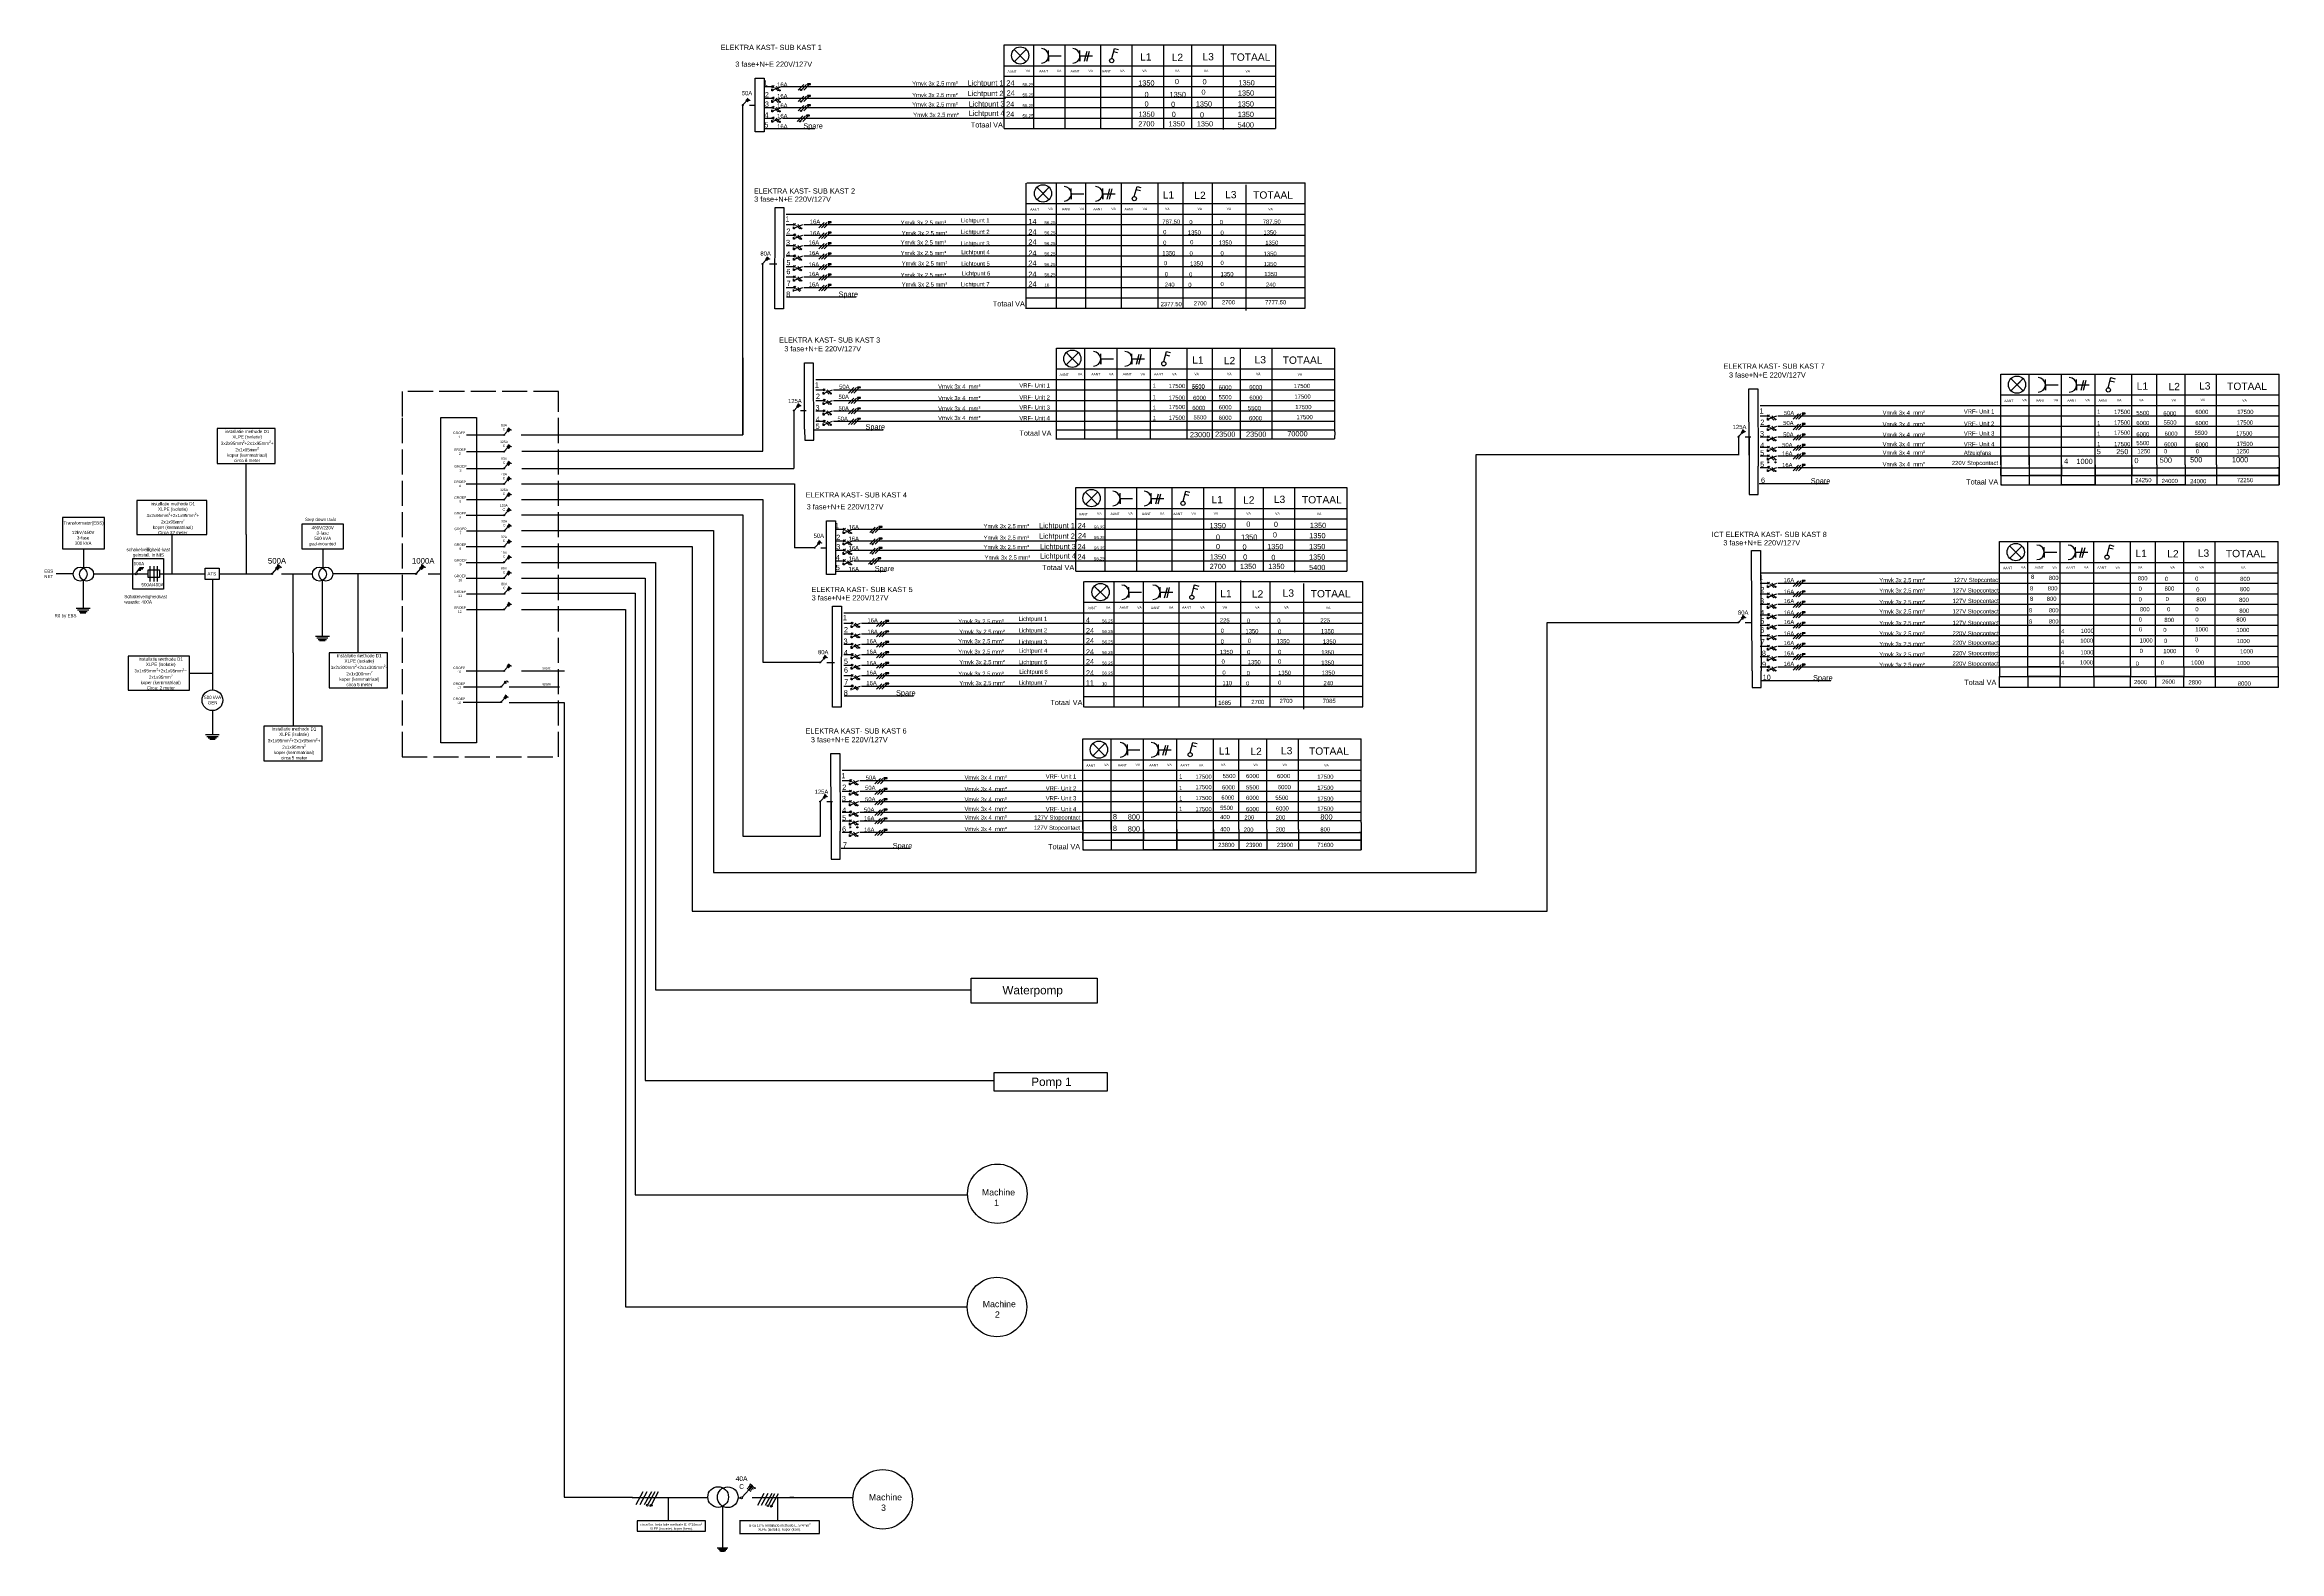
# Model space of a CAD drawing. Header units: inches. Extents: x 622 to 1689, y 370 to 1090.
import ezdxf

# ---------------------------------------------------------------- set-up
doc = ezdxf.new("R2010")
doc.units = ezdxf.units.IN
doc.header["$MEASUREMENT"] = 0
doc.linetypes.add('ACAD_ISO02W100', pattern=[15, 12, -3])
for name, color, linetype in [('AARDING', 90, 'Continuous'), ('schakelkast stippel', 7, 'ACAD_ISO02W100'), ('subpaneel kasten', 7, 'Continuous')]:
    doc.layers.add(name, color=color, linetype=linetype)
doc.styles.add('Annotative', font='arial.ttf')
doc.styles.get("Standard").update_dxf_attribs({"font": 'arial.ttf'})

# ---------------------------------------------------------------- blocks, each defined once
blk = doc.blocks.new('schakelaar 1')
for p, q in [((106.9, 34.8), (107.8, 34.1)), ((107.2, 35.1), (108, 34.4)), ((107.9, 35), (107.4, 35.4)), ((107.4, 35.4), (108.3, 34.7)), ((107.8, 34.1), (107.8, 34)), ((108, 34.4), (108.1, 34.3)), ((108.3, 34.7), (108.3, 34.6))]:
    blk.add_line(p, q)
blk.add_circle((105.6, 32.5), 0.236)

msp = doc.modelspace()

# ---------------------------------------------------------------- linework, layer by layer
at = {"linetype": 'Continuous'}
for p, q in [((955.4, 940.5), (955.4, 1061.2)), ((1091.3, 999.2), (1153.8, 999.2)), ((1153.8, 999.2), (1195.9, 999.2)), ((1195.9, 999.2), (1224.1, 999.2)), ((964.9, 932.6), (964.9, 985.3)), ((955.4, 903.7), (955.4, 940.5)), ((955.4, 940.5), (955.4, 903.7)), ((964.9, 895.9), (964.9, 932.6)), ((979.7, 915.3), (979.8, 906.5)), ((849.5, 903.7), (955.4, 903.7)), ((979.8, 906.5), (979.8, 887.7)), ((984.9, 906.5), (985, 901.2)), ((985, 901.2), (989.3, 901.2)), ((1238.2, 905.2), (1238, 901.8)), ((1431, 902.8), (1431, 894)), ((1436.2, 902.8), (1436.2, 882.9)), ((849.8, 895.9), (954.7, 895.9)), ((849.8, 887.7), (979.8, 887.7)), ((954.7, 895.9), (964.9, 895.9)), ((1305.8, 694.6), (1305.8, 894.4)), ((1305.8, 894.4), (1431.3, 894.4)), ((1440.5, 882.9), (1440.5, 888.8)), ((1556.4, 893.7), (1556.4, 879.8)), ((1556.4, 884.3), (1556.4, 888)), ((1556.4, 888), (1557.2, 888)), ((1556.6, 888), (1689.2, 888)), ((1570.2, 893.7), (1569.9, 893.7)), ((1569.9, 893.7), (1569.9, 884.3)), ((1585.4, 879.8), (1585.4, 889.4)), ((1585.4, 889.4), (1585.4, 884.3)), ((1601.4, 879.8), (1601.4, 889.4)), ((1601.4, 889.4), (1601.4, 879.8)), ((1618.9, 879.8), (1618.9, 889.4)), ((1618.9, 889.4), (1618.9, 884.3)), ((1630.9, 889.4), (1630.9, 879.8)), ((1644.4, 889.4), (1644.4, 879.8)), ((1659.4, 889.4), (1659.4, 879.8)), ((1689.4, 888), (1688.6, 888)), ((1689.4, 892.8), (1689.4, 879.8)), ((1689.4, 879.8), (1689.4, 888)), ((849.6, 880.3), (980, 880.3)), ((980, 880.3), (980, 860.9)), ((1436.2, 882.9), (1436.2, 875.3)), ((1440.5, 875.3), (1440.5, 882.9)), ((1556.6, 884.3), (1556.4, 884.3)), ((1556.4, 879.8), (1556.9, 879.8)), ((1556.6, 879.8), (1689.4, 879.8)), ((1556.9, 879.8), (1556.6, 879.8)), ((1569.9, 884.3), (1569.9, 879.8)), ((1585.7, 884.3), (1570.2, 884.3)), ((1585.4, 884.3), (1570.2, 884.3)), ((1601.4, 879.8), (1585.4, 879.8)), ((1601.7, 879.8), (1585.7, 879.8)), ((1659.7, 884.3), (1601.7, 884.3)), ((1618.9, 884.3), (1601.7, 884.3)), ((1630.9, 879.8), (1618.9, 879.8)), ((1619.2, 879.8), (1631.2, 879.8)), ((1631.2, 884.3), (1644.7, 884.3)), ((1644.4, 879.8), (1631.2, 879.8)), ((1659.7, 884.3), (1644.7, 884.3)), ((1644.7, 879.8), (1659.7, 879.8)), ((1689.1, 884.3), (1659.7, 884.3)), ((849.6, 872.8), (964.9, 872.8)), ((849.6, 865.5), (954.6, 865.5)), ((954.6, 865.5), (955.4, 865.5)), ((955.4, 865.5), (955.4, 712)), ((964.9, 872.8), (964.9, 812)), ((1436.2, 875.3), (1440.5, 875.3)), ((849.6, 858), (941.4, 858)), ((941.4, 858), (941.4, 694.6)), ((980, 860.9), (980, 849.8)), ((849.6, 850.3), (931.2, 850.3)), ((931.2, 850.3), (931.2, 676.1)), ((989.7, 849.8), (980, 849.8)), ((805, 837.3), (811.1, 837.3)), ((849.6, 842.8), (913.6, 842.8)), ((849.6, 835.3), (908.7, 835.3)), ((908.7, 835.3), (908.7, 595.2)), ((913.6, 842.8), (913.6, 638.6)), ((849.6, 828), (904, 828)), ((904, 828), (904, 540.6)), ((849.6, 820.2), (899.3, 820.2)), ((899.3, 820.2), (899.3, 487)), ((964.9, 812), (964.9, 795.1)), ((1339.6, 676.1), (1339.6, 814.1)), ((1339.6, 814.1), (1415.4, 814.1)), ((1415.4, 814.1), (1431, 814.1)), ((1118.8, 808.7), (1181.3, 808.7)), ((1181.3, 808.7), (1223.4, 808.7)), ((1223.4, 808.7), (1251.6, 808.7)), ((849.6, 790.9), (870.2, 790.9)), ((964.9, 795.1), (992.5, 795.1)), ((1437.6, 790.9), (1437.6, 783)), ((1441.9, 783), (1441.9, 790.9)), ((1555.8, 792.8), (1555.8, 788.3)), ((1584.8, 792.8), (1569.3, 792.8)), ((1569.3, 792.8), (1584.8, 792.8)), ((1569.3, 788.3), (1569.3, 792.3)), ((1584.8, 792.8), (1584.8, 788.3)), ((1600.8, 788.3), (1600.8, 792.8)), ((1600.8, 792.8), (1618.3, 792.8)), ((1618.3, 792.8), (1618.3, 788.3)), ((1630.3, 788.3), (1630.3, 792.8)), ((1630.3, 792.8), (1643.8, 792.8)), ((1643.8, 792.8), (1643.8, 788.3)), ((1658.8, 788.3), (1658.8, 792.8)), ((1658.8, 792.8), (1658.8, 783)), ((1688.8, 792.8), (1688.8, 783)), ((1437.6, 783), (1441.9, 783)), ((1555.8, 788.3), (1688.8, 788.3)), ((1555.8, 783), (1555.8, 788.3)), ((1555.8, 788.3), (1569.3, 788.3)), ((1688.8, 783), (1555.8, 783)), ((1584.8, 788.3), (1569.3, 788.3)), ((1569.3, 788.3), (1569.3, 783)), ((1584.8, 788.3), (1600.8, 788.3)), ((1584.8, 783), (1584.8, 788.3)), ((1600.8, 783), (1584.8, 783)), ((1618.3, 788.3), (1600.8, 788.3)), ((1600.8, 788.3), (1600.8, 783)), ((1618.3, 788.3), (1630.3, 788.3)), ((1618.3, 783), (1618.3, 788.3)), ((1630.3, 783), (1618.3, 783)), ((1643.8, 788.3), (1630.3, 788.3)), ((1630.3, 788.3), (1630.3, 783)), ((1643.8, 788.3), (1658.8, 788.3)), ((1643.8, 783), (1643.8, 788.3)), ((1658.8, 783), (1643.8, 783)), ((867.8, 775.8), (870.1, 775.8)), ((870.1, 775.8), (870.1, 396.1)), ((992.4, 728.5), (992.4, 719.7)), ((997.6, 728.5), (997.6, 708.6)), ((992.4, 719.7), (992.4, 712)), ((1117.8, 719.4), (1117.8, 705.5)), ((1131.6, 719.4), (1131.3, 719.4)), ((1131.3, 719.4), (1131.3, 710)), ((1250.8, 718.5), (1250.8, 705.5)), ((955.4, 712), (992.5, 712)), ((997.6, 708.6), (997.6, 700.9)), ((1001.9, 708.6), (1001.9, 714.4)), ((1001.9, 700.9), (1001.9, 708.6)), ((1117.8, 710), (1117.8, 713.7)), ((1117.8, 713.7), (1118.6, 713.7)), ((1118, 710), (1117.8, 710)), ((1117.8, 705.5), (1118.3, 705.5)), ((1118, 713.7), (1250.6, 713.7)), ((1118, 705.5), (1250.8, 705.5)), ((1118.3, 705.5), (1118, 705.5)), ((1131.3, 710), (1131.3, 705.5)), ((1147.1, 710), (1131.6, 710)), ((1146.8, 710), (1131.6, 710)), ((1146.8, 705.5), (1146.8, 715.1)), ((1146.8, 715.1), (1146.8, 710)), ((1162.8, 705.5), (1146.8, 705.5)), ((1163.1, 705.5), (1147.1, 705.5)), ((1162.8, 705.5), (1162.8, 715.1)), ((1162.8, 715.1), (1162.8, 705.5)), ((1221.1, 710), (1163.1, 710)), ((1180.3, 710), (1163.1, 710)), ((1180.3, 705.5), (1180.3, 715.1)), ((1180.3, 715.1), (1180.3, 710)), ((1192.3, 705.5), (1180.3, 705.5)), ((1180.6, 705.5), (1192.6, 705.5)), ((1192.3, 715.1), (1192.3, 705.5)), ((1192.6, 710), (1206.1, 710)), ((1205.8, 705.5), (1192.6, 705.5)), ((1205.8, 715.1), (1205.8, 705.5)), ((1221.1, 710), (1206.1, 710)), ((1206.1, 705.5), (1221.1, 705.5)), ((1220.8, 715.1), (1220.8, 705.5)), ((1250.5, 710), (1221.1, 710)), ((1250.8, 713.7), (1250, 713.7)), ((1250.8, 705.5), (1250.8, 713.7)), ((941.4, 694.6), (1305.8, 694.6)), ((997.6, 700.9), (1001.9, 700.9)), ((931.2, 676.1), (1339.6, 676.1)), ((913.6, 638.6), (1064.1, 638.6)), ((908.7, 595.2), (1075.5, 595.2)), ((904, 540.6), (1062.7, 540.6)), ((899.3, 487), (1062.5, 487)), ((870.1, 396.1), (901.4, 396.1)), ((979.8, 395.9), (1007.7, 395.9))]:
    msp.add_line(p, q, dxfattribs=at)
for p, q in [((955.6, 1061.5), (958, 1064.2)), ((956.8, 1063.6), (957.6, 1062.9)), ((957, 1063.9), (957.8, 1063.2)), ((957.7, 1063.8), (957.3, 1064.2)), ((957.3, 1064.2), (958.1, 1063.5)), ((958, 1064.2), (957.4, 1064.6)), ((957.4, 1064.6), (958, 1064.1)), ((957.6, 1062.9), (957.7, 1062.8)), ((957.8, 1063.2), (957.9, 1063.1)), ((958, 1064.1), (958.6, 1063.7)), ((958.1, 1063.5), (958.2, 1063.4)), ((965, 985.6), (967.4, 988.3)), ((966.2, 987.8), (967, 987)), ((966.4, 988.1), (967.3, 987.3)), ((967.2, 988), (966.7, 988.4)), ((966.7, 988.4), (967.5, 987.6)), ((967.4, 988.3), (966.9, 988.8)), ((966.9, 988.8), (967.5, 988.3)), ((967, 987), (967.1, 987)), ((967.3, 987.3), (967.3, 987.3)), ((967.5, 988.3), (968, 987.8)), ((967.5, 987.6), (967.6, 987.6)), ((979.9, 915.4), (982.3, 918.1)), ((982, 917.8), (981.6, 918.2)), ((981.6, 918.2), (982.4, 917.5)), ((982.3, 918.1), (981.7, 918.6)), ((981.7, 918.6), (982.3, 918.1)), ((982.3, 918.1), (982.9, 917.7)), ((981, 917.6), (981.9, 916.9)), ((981.3, 917.9), (982.1, 917.2)), ((981.9, 916.9), (981.9, 916.8)), ((982.1, 917.2), (982.2, 917.1)), ((982.4, 917.5), (982.5, 917.4)), ((732, 906.8), (704.2, 906.8)), ((704.2, 906.8), (704.2, 890)), ((732, 890), (732, 906.8)), ((823.4, 903.7), (841.1, 903.7)), ((841.5, 903.9), (844, 906.6)), ((841.5, 895.9), (844, 898.6)), ((842.7, 906.1), (843.5, 905.3)), ((842.7, 898.1), (843.5, 897.3)), ((843, 906.4), (843.8, 905.6)), ((843, 898.4), (843.8, 897.6)), ((843.7, 906.3), (843.2, 906.7)), ((843.2, 906.7), (844, 905.9)), ((843.7, 898.3), (843.2, 898.7)), ((843.2, 898.7), (844, 897.9)), ((844, 906.6), (843.4, 907.1)), ((843.4, 907.1), (844, 906.6)), ((844, 898.6), (843.4, 899.1)), ((843.4, 899.1), (844, 898.6)), ((843.5, 905.3), (843.6, 905.3)), ((843.5, 897.3), (843.6, 897.3)), ((843.8, 905.6), (843.9, 905.6)), ((843.8, 897.6), (843.9, 897.6)), ((844, 906.6), (844.5, 906.1)), ((844, 905.9), (844.1, 905.9)), ((844, 898.6), (844.5, 898.1)), ((844, 897.9), (844.1, 897.9)), ((1431.1, 903), (1433.6, 905.7)), ((1432.3, 905.2), (1433.1, 904.4)), ((1432.6, 905.5), (1433.4, 904.7)), ((1433.3, 905.4), (1432.8, 905.8)), ((1432.8, 905.8), (1433.6, 905)), ((1433.6, 905.7), (1433, 906.2)), ((1433, 906.2), (1433.6, 905.7)), ((1433.1, 904.4), (1433.2, 904.4)), ((1433.4, 904.7), (1433.5, 904.7)), ((1433.6, 905.7), (1434.1, 905.2)), ((1433.6, 905), (1433.7, 905)), ((704.2, 890), (732, 890)), ((718.1, 856.1), (718.1, 890)), ((823.4, 895.7), (841.1, 895.7)), ((823.4, 887.7), (841.1, 887.7)), ((841.5, 887.9), (844, 890.6)), ((842.7, 890.1), (843.5, 889.3)), ((843, 890.4), (843.8, 889.6)), ((843.7, 890.3), (843.2, 890.7)), ((843.2, 890.7), (844, 889.9)), ((844, 890.6), (843.4, 891.1)), ((843.4, 891.1), (844, 890.6)), ((843.5, 889.3), (843.6, 889.3)), ((843.8, 889.6), (843.9, 889.6)), ((844, 890.6), (844.5, 890.1)), ((844, 889.9), (844.1, 889.9)), ((823.3, 880.3), (841.3, 880.3)), ((841.5, 880.5), (843.9, 883.2)), ((841.6, 873), (844, 875.7)), ((842.7, 882.7), (843.5, 881.9)), ((842.9, 883), (843.8, 882.2)), ((843.6, 882.9), (843.2, 883.3)), ((843.2, 883.3), (844, 882.5)), ((843.9, 883.2), (843.3, 883.7)), ((843.3, 883.7), (844, 883.2)), ((844, 875.7), (843.4, 876.2)), ((843.4, 876.2), (844, 875.7)), ((843.5, 881.9), (843.6, 881.9)), ((843.8, 882.2), (843.8, 882.2)), ((844, 883.2), (844.5, 882.7)), ((844, 882.5), (844.1, 882.5)), ((844, 875.7), (844.6, 875.2)), ((699.3, 872.4), (665.9, 872.4)), ((665.9, 872.4), (665.9, 856.1)), ((699.3, 856.1), (699.3, 872.4)), ((823.3, 865.3), (841.3, 865.3)), ((823.4, 872.8), (841.4, 872.8)), ((841.5, 865.5), (843.9, 868.2)), ((842.6, 867.7), (843.5, 866.9)), ((842.9, 868), (843.7, 867.2)), ((843.6, 867.9), (843.2, 868.3)), ((843.2, 868.3), (844, 867.5)), ((843.9, 868.2), (843.3, 868.7)), ((843.3, 868.7), (843.9, 868.2)), ((843.5, 866.9), (843.5, 866.9)), ((843.7, 867.2), (843.8, 867.2)), ((843.9, 868.2), (844.5, 867.7)), ((844, 867.5), (844.1, 867.5)), ((650.4, 864.2), (630.4, 864.2)), ((630.4, 864.2), (630.4, 849.3)), ((650.4, 849.3), (650.4, 864.2)), ((665.9, 856.1), (699.3, 856.1)), ((682.6, 856.1), (682.6, 837.3)), ((764.7, 861.1), (744.7, 861.1)), ((744.7, 861.1), (744.7, 849.3)), ((764.7, 849.3), (764.7, 861.1)), ((823.4, 857.8), (841.4, 857.8)), ((841.6, 858), (844.1, 860.7)), ((842.8, 860.2), (843.6, 859.4)), ((843.1, 860.5), (843.9, 859.7)), ((843.8, 860.4), (843.3, 860.8)), ((843.3, 860.8), (844.2, 860)), ((843.5, 861.2), (844.1, 860.7)), ((843.6, 859.4), (843.7, 859.4)), ((843.9, 859.7), (844, 859.7)), ((844.1, 860.7), (844.6, 860.2)), ((844.2, 860), (844.2, 860)), ((630.4, 849.3), (650.4, 849.3)), ((640.4, 849.3), (640.4, 840.2)), ((664, 837.3), (664, 844.7)), ((664, 844.7), (678.7, 844.7)), ((678.7, 844.7), (678.7, 830)), ((744.7, 849.3), (764.7, 849.3)), ((754.7, 849.3), (754.7, 840.2)), ((823.3, 850.3), (841.3, 850.3)), ((841.6, 850.5), (844, 853.2)), ((841.6, 843), (844, 845.7)), ((842.8, 852.7), (843.6, 851.9)), ((842.8, 845.2), (843.6, 844.5)), ((843, 853), (843.8, 852.2)), ((843, 845.5), (843.8, 844.8)), ((843.7, 852.9), (843.3, 853.3)), ((843.3, 853.3), (844.1, 852.5)), ((843.7, 845.4), (843.3, 845.8)), ((843.3, 845.8), (844.1, 845.1)), ((843.4, 853.7), (844, 853.2)), ((843.4, 846.2), (844, 845.7)), ((843.6, 851.9), (843.7, 851.9)), ((843.6, 844.5), (843.7, 844.4)), ((843.8, 852.2), (843.9, 852.2)), ((843.8, 844.8), (843.9, 844.7)), ((844, 853.2), (844.6, 852.7)), ((844, 845.7), (844.6, 845.3)), ((844.1, 852.5), (844.2, 852.5)), ((844.1, 845.1), (844.2, 845)), ((989.8, 849.9), (992.3, 852.6)), ((991, 852.1), (991.8, 851.4)), ((991.3, 852.4), (992.1, 851.7)), ((992, 852.3), (991.5, 852.7)), ((991.5, 852.7), (992.4, 852)), ((992.3, 852.6), (991.7, 853.1)), ((991.7, 853.1), (992.3, 852.6)), ((991.8, 851.4), (991.9, 851.3)), ((992.1, 851.7), (992.2, 851.6)), ((992.3, 852.6), (992.8, 852.1)), ((992.4, 852), (992.4, 851.9)), ((645.2, 837.3), (665.1, 837.3)), ((664, 834.1), (664, 837.3)), ((664, 830), (664, 834.1)), ((665.8, 837.8), (667.5, 840.4)), ((666.1, 837.3), (669, 837.3)), ((666.1, 837.3), (671.3, 837.3)), ((666.5, 839), (667.8, 839)), ((667, 839.7), (668.7, 839.7)), ((667.5, 840.4), (669.3, 840.4)), ((671.3, 837.3), (671.3, 839.2)), ((671.3, 839.2), (676.8, 839.2)), ((671.3, 835.5), (671.3, 837.3)), ((676.8, 835.5), (671.3, 835.5)), ((672.3, 833.7), (672.3, 841)), ((674.1, 833.7), (674.1, 841)), ((675.8, 833.7), (675.8, 841)), ((676.8, 839.2), (676.8, 835.5)), ((676.8, 837.3), (698.5, 837.3)), ((698.5, 837.3), (698.5, 840)), ((698.5, 840), (705.2, 840)), ((698.5, 834.6), (698.5, 837.3)), ((705.2, 834.6), (698.5, 834.6)), ((702, 834.6), (702, 815.5)), ((705.2, 840), (705.2, 834.6)), ((730.7, 837.5), (733.9, 841.1)), ((732.2, 840.4), (733.3, 839.4)), ((732.6, 840.8), (733.7, 839.8)), ((733.5, 840.7), (732.9, 841.2)), ((732.9, 841.2), (734, 840.2)), ((733.9, 841.1), (733.1, 841.8)), ((733.1, 841.8), (734, 841.1)), ((733.3, 839.4), (733.4, 839.4)), ((733.7, 839.8), (733.8, 839.8)), ((734, 841.1), (734.7, 840.5)), ((734, 840.2), (734.1, 840.1)), ((799.5, 837.5), (802.7, 841.1)), ((801, 840.4), (802.1, 839.5)), ((801.4, 840.8), (802.5, 839.9)), ((802.3, 840.7), (801.7, 841.2)), ((801.7, 841.2), (802.8, 840.2)), ((802.7, 841.1), (801.9, 841.8)), ((801.9, 841.8), (802.7, 841.1)), ((802.1, 839.5), (802.2, 839.4)), ((802.5, 839.9), (802.6, 839.8)), ((802.7, 841.1), (803.5, 840.5)), ((802.8, 840.2), (802.9, 840.2)), ((823.3, 842.8), (841.3, 842.8)), ((823.3, 835.3), (841.3, 835.3)), ((841.5, 835.5), (844, 838.2)), ((842.7, 837.7), (843.5, 836.9)), ((843, 838), (843.8, 837.2)), ((843.7, 837.9), (843.2, 838.3)), ((843.2, 838.3), (844.1, 837.5)), ((844, 838.2), (843.4, 838.7)), ((843.4, 838.7), (844, 838.2)), ((843.5, 836.9), (843.6, 836.9)), ((843.8, 837.2), (843.9, 837.2)), ((844, 838.2), (844.5, 837.7)), ((844.1, 837.5), (844.1, 837.5)), ((671.3, 830), (664, 830)), ((678.7, 830), (671.3, 830)), ((823.4, 827.8), (841.4, 827.8)), ((841.6, 828), (844.1, 830.7)), ((841.6, 820.5), (844, 823.2)), ((842.8, 830.2), (843.6, 829.4)), ((842.8, 822.7), (843.6, 821.9)), ((843, 823), (843.9, 822.2)), ((843.1, 830.5), (843.9, 829.7)), ((843.8, 830.4), (843.3, 830.8)), ((843.3, 830.8), (844.1, 830)), ((843.8, 822.9), (843.3, 823.3)), ((843.3, 823.3), (844.1, 822.5)), ((844.1, 830.7), (843.5, 831.2)), ((843.5, 831.2), (844.1, 830.7)), ((844, 823.2), (843.5, 823.7)), ((843.5, 823.7), (844.1, 823.2)), ((843.6, 829.4), (843.7, 829.4)), ((843.9, 829.7), (844, 829.7)), ((843.9, 822.2), (843.9, 822.2)), ((844.1, 830.7), (844.6, 830.2)), ((844.1, 830), (844.2, 830)), ((844.1, 823.2), (844.6, 822.7)), ((844.1, 822.5), (844.2, 822.5)), ((702, 815.5), (702, 781.9)), ((823.4, 820.2), (841.4, 820.2)), ((843.6, 821.9), (843.7, 821.9)), ((1431.2, 814.3), (1433.6, 817)), ((1432.4, 816.4), (1433.2, 815.7)), ((1432.6, 816.7), (1433.5, 816)), ((1433.3, 816.6), (1432.9, 817)), ((1432.9, 817), (1433.7, 816.3)), ((1433.6, 817), (1433, 817.4)), ((1433, 817.4), (1433.7, 816.9)), ((1433.2, 815.7), (1433.3, 815.6)), ((1433.5, 816), (1433.5, 815.9)), ((1433.7, 816.9), (1434.2, 816.5)), ((1433.7, 816.3), (1433.8, 816.2)), ((661.7, 798), (661.7, 781.7)), ((691, 798), (661.7, 798)), ((691, 781.7), (691, 798)), ((740.5, 799.6), (740.5, 764.6)), ((785.6, 799.6), (757.8, 799.6)), ((757.8, 799.6), (757.8, 782.9)), ((785.6, 782.9), (785.6, 799.6)), ((823.3, 790.9), (841.3, 790.9)), ((841.5, 791.1), (844, 793.8)), ((842.7, 793.3), (843.5, 792.5)), ((843, 793.6), (843.8, 792.8)), ((843.7, 793.5), (843.2, 793.9)), ((843.2, 793.9), (844, 793.1)), ((844, 793.8), (843.4, 794.3)), ((843.4, 794.3), (844, 793.8)), ((843.5, 792.5), (843.6, 792.5)), ((843.8, 792.8), (843.9, 792.8)), ((844, 793.8), (844.5, 793.3)), ((844, 793.1), (844.1, 793.1)), ((992.5, 795.1), (995, 797.8)), ((993.7, 797.3), (994.5, 796.6)), ((993.9, 797.6), (994.8, 796.9)), ((994.7, 797.5), (994.2, 797.9)), ((994.2, 797.9), (995, 797.2)), ((995, 797.8), (994.4, 798.3)), ((994.4, 798.3), (995, 797.8)), ((994.5, 796.6), (994.6, 796.5)), ((994.8, 796.9), (994.8, 796.8)), ((995, 797.8), (995.5, 797.4)), ((995, 797.2), (995.1, 797.1)), ((757.8, 782.9), (785.6, 782.9)), ((821.9, 783.3), (839.9, 783.3)), ((840.1, 783.5), (842.5, 786.2)), ((841.3, 785.7), (842.1, 785)), ((841.5, 786), (842.4, 785.3)), ((842.5, 778.9), (841.9, 779.4)), ((841.9, 779.4), (842.5, 778.9)), ((842.1, 785), (842.2, 784.9)), ((842.4, 785.3), (842.4, 785.2)), ((842.6, 786.2), (843.1, 785.7)), ((842.6, 785.6), (842.7, 785.5)), ((843.7, 783.4), (845.3, 783.4)), ((845.3, 783.4), (867.8, 783.4)), ((821.8, 776), (839.8, 776)), ((840, 776.2), (842.5, 778.9)), ((841.2, 778.4), (842, 777.7)), ((841.5, 778.7), (842.3, 778)), ((842.2, 778.6), (841.7, 779)), ((841.7, 779), (842.5, 778.2)), ((842, 777.7), (842.1, 777.6)), ((842.3, 778), (842.4, 777.9)), ((842.5, 778.9), (843, 778.4)), ((842.5, 778.2), (842.6, 778.2)), ((843.7, 775.8), (845.3, 775.8)), ((845.3, 775.8), (867.8, 775.8)), ((754.4, 764.6), (726.6, 764.6)), ((726.6, 764.6), (726.6, 747.9)), ((754.4, 747.9), (754.4, 764.6)), ((726.6, 747.9), (754.4, 747.9)), ((992.5, 728.7), (995, 731.4)), ((993.7, 730.8), (994.5, 730.1)), ((994, 731.1), (994.8, 730.4)), ((994.7, 731), (994.2, 731.4)), ((994.2, 731.4), (995, 730.7)), ((995, 731.4), (994.4, 731.9)), ((994.4, 731.9), (995, 731.4)), ((994.5, 730.1), (994.6, 730.1)), ((994.8, 730.4), (994.9, 730.4)), ((995, 731.4), (995.5, 730.9)), ((995, 730.7), (995.1, 730.6)), ((901.1, 396.1), (902.7, 396.1)), ((902.6, 396), (938.7, 396)), ((907.7, 398.7), (904.2, 392.5)), ((909.6, 398.7), (906.2, 392.4)), ((911.7, 398.7), (908.3, 392.5)), ((913.3, 398.6), (910, 392.7)), ((915, 398.6), (911.6, 392.3)), ((953.1, 395.8), (954.3, 395.8)), ((955.1, 396.1), (960, 401.5)), ((957.5, 400.4), (959.1, 399)), ((958, 401), (959.6, 399.6)), ((959.4, 400.8), (958.5, 401.6)), ((958.5, 401.6), (960.1, 400.2)), ((960, 401.5), (958.8, 402.4)), ((958.8, 402.4), (960, 401.4)), ((959.1, 399), (959.2, 398.9)), ((959.6, 399.6), (959.7, 399.5)), ((959.8, 395.9), (979.8, 395.9)), ((960, 401.4), (961.1, 400.5)), ((960.1, 400.2), (960.3, 400)), ((965.5, 397.9), (962.4, 392.2)), ((967.3, 397.8), (964.1, 392.1)), ((969.3, 397.9), (966.1, 392.1)), ((970.6, 397.7), (967.6, 392.3)), ((972.3, 397.7), (969.1, 392)), ((972, 395.8), (972, 384.8)), ((919.9, 384.8), (904.9, 384.8)), ((904.9, 384.8), (904.9, 379.8)), ((911.6, 392.3), (911.2, 392.5)), ((911.2, 391.6), (911.2, 392.4)), ((912.2, 392.2), (911.2, 391.6)), ((911.6, 392.3), (912.2, 392.2)), ((937.6, 384.8), (919.9, 384.8)), ((937.6, 379.8), (937.6, 384.8)), ((972, 384.8), (953.8, 384.8)), ((953.9, 384.8), (953.9, 378.7)), ((968.8, 391.4), (968.8, 392.1)), ((969.1, 392), (968.8, 392.1)), ((969.6, 391.9), (968.8, 391.4)), ((969.1, 392), (969.6, 391.9)), ((992, 384.8), (972, 384.8)), ((992, 378.7), (992, 384.8)), ((904.9, 379.8), (937.6, 379.8)), ((953.8, 378.7), (992, 378.7))]:
    msp.add_line(p, q)
at = {"linetype": 'ACAD_ISO02W100'}
for p, q in [((867.4, 924.5), (792.6, 924.5)), ((792.6, 924.5), (792.6, 911.8)), ((867.4, 749.8), (867.4, 924.5)), ((792.6, 911.8), (792.6, 749.8)), ((799.2, 837.3), (789, 837.3)), ((792.6, 749.8), (867.4, 749.8))]:
    msp.add_line(p, q, dxfattribs=at)
at = {"linetype": 'Continuous'}
for points in [[(811.1, 912), (828.1, 912), (828.1, 756.5), (811.1, 756.5)], [(1064.4, 644.1), (1124.6, 644.1), (1124.6, 632.2), (1064.4, 632.2)], [(1064.1, 638.6), (1064.1, 638.6), (1064.1, 638.6), (1064.1, 638.6)], [(1075.5, 599.1), (1129.5, 599.1), (1129.5, 590.2), (1075.5, 590.2)]]:
    msp.add_lwpolyline(points, close=True, dxfattribs=at)
for centre, radius in [((955.4, 1061.3), 0.236), ((958.6, 1063.6), 0.0966), ((964.8, 985.4), 0.236), ((968.1, 987.8), 0.0966), ((979.7, 915.3), 0.236), ((982.9, 917.6), 0.0966), ((841.4, 903.7), 0.236), ((844.6, 906.1), 0.0966), ((844.6, 898.1), 0.0966), ((1431, 902.8), 0.236), ((1434.2, 905.2), 0.0966), ((841.4, 895.7), 0.236), ((841.4, 887.7), 0.236), ((844.6, 890.1), 0.0966), ((841.3, 880.3), 0.236), ((844.6, 882.7), 0.0966), ((841.3, 865.3), 0.236), ((844.5, 867.6), 0.0966), ((844.6, 875.1), 0.0966), ((841.5, 857.8), 0.236), ((844.7, 860.2), 0.0966), ((841.4, 850.3), 0.236), ((844.7, 852.7), 0.0966), ((844.7, 845.2), 0.0966), ((989.7, 849.8), 0.236), ((992.9, 852.1), 0.0966), ((638.8, 837.2), 3.33), ((641.9, 837.2), 3.33), ((665.6, 837.3), 0.502), ((730.5, 837.3), 0.315), ((734.8, 840.4), 0.129), ((753.1, 837.2), 3.33), ((756.2, 837.2), 3.33), ((799.2, 837.3), 0.315), ((803.6, 840.4), 0.129), ((841.4, 835.3), 0.236), ((841.4, 842.9), 0.236), ((844.6, 837.7), 0.0966), ((841.5, 827.8), 0.236), ((844.7, 830.2), 0.0966), ((844.7, 822.7), 0.0966), ((841.4, 820.3), 0.236), ((1431, 814.1), 0.236), ((1434.3, 816.4), 0.0966), ((841.4, 790.9), 0.236), ((844.6, 793.3), 0.0966), ((992.3, 795), 0.236), ((995.6, 797.3), 0.0966), ((702, 776.9), 4.95), ((839.9, 783.4), 0.236), ((843.2, 785.7), 0.0966), ((839.9, 776), 0.236), ((843.1, 778.4), 0.0966), ((992.4, 728.5), 0.236), ((995.6, 730.8), 0.0966), ((943.6, 396.2), 4.94), ((948.2, 396.1), 4.94), ((954.8, 395.8), 0.466), ((961.2, 400.4), 0.191), ((909.8, 392.3), 0.402), ((967.4, 392), 0.369)]:
    msp.add_circle(centre, radius)
for centre in [(1077, 541.1), (1076.8, 487), (1022.2, 395.1)]:
    msp.add_circle(centre, 14.2, dxfattribs=at)
at = {"layer": 'AARDING'}
for p, q in [((640.2, 834.3), (640.2, 820.9)), ((754.5, 834.3), (754.5, 807.6)), ((636.9, 820.9), (643.6, 820.9)), ((637.6, 820.1), (642.9, 820.1)), ((638.3, 819.3), (642.2, 819.3)), ((638.9, 818.7), (641.6, 818.7)), ((751.2, 807.6), (757.9, 807.6)), ((751.9, 806.8), (757.2, 806.8)), ((752.5, 806), (756.5, 806)), ((753.2, 805.4), (755.9, 805.4)), ((702, 772), (702, 760.5)), ((698.7, 760.5), (705.3, 760.5)), ((699.3, 759.6), (704.7, 759.6)), ((700, 758.9), (704, 758.9)), ((700.7, 758.3), (703.3, 758.3)), ((945.7, 391.9), (945.7, 371.9)), ((943.2, 371.9), (948.2, 371.9)), ((943.7, 371.3), (947.7, 371.3)), ((944.2, 370.7), (947.2, 370.7)), ((944.7, 370.3), (946.7, 370.3))]:
    msp.add_line(p, q, dxfattribs=at)
at = {"layer": 'schakelkast stippel'}
msp.add_line((919.9, 384.8), (919.9, 396), dxfattribs=at)
at = {"layer": 'subpaneel kasten'}
for p, q in [((1080.3, 1050.1), (1080.3, 1090.1)), ((1080.3, 1090.1), (1209.8, 1090.1)), ((1094.3, 1090.1), (1094.3, 1050.1)), ((1109.3, 1090.1), (1109.3, 1050.1)), ((1126.3, 1090.1), (1126.3, 1050.1)), ((1141.3, 1090.1), (1141.3, 1050.1)), ((1156.3, 1090.1), (1156.3, 1050.1)), ((1169.8, 1090.1), (1169.8, 1050.1)), ((1184.8, 1089.6), (1184.8, 1049.6)), ((1209.8, 1090.1), (1209.8, 1050.1)), ((1080.3, 1075.1), (1080.3, 1080.1)), ((1080.3, 1080.1), (1209.8, 1080.1)), ((1090.8, 1087.9), (1085, 1082)), ((1087.9, 1085), (1085, 1087.9)), ((1085, 1087.9), (1090.8, 1082)), ((1087.9, 1085), (1090.8, 1087.9)), ((1101.5, 1082.3), (1101.5, 1087.3)), ((1101.5, 1084.8), (1107.5, 1084.8)), ((1101.5, 1084.8), (1101.5, 1082.3)), ((1116.4, 1082.3), (1116.4, 1087.3)), ((1116.4, 1084.8), (1122.4, 1084.8)), ((1116.4, 1084.8), (1116.4, 1082.3)), ((1118.6, 1082.3), (1119.9, 1087.1)), ((1119.7, 1082.3), (1121, 1087.1)), ((1131.6, 1083.5), (1132.9, 1088.3)), ((1132.5, 1086.9), (1134.4, 1086.4)), ((1132.9, 1088.3), (1134.8, 1087.8)), ((965.8, 1070.1), (969.8, 1070.1)), ((970.3, 1070.6), (969.3, 1069.6)), ((969.3, 1070.6), (970.3, 1069.6)), ((969.3, 1068.1), (969.3, 1069.1)), ((969.3, 1069.1), (969.3, 1068.6)), ((969.3, 1068.6), (969.8, 1068.6)), ((969.3, 1068.1), (969.3, 1068.1)), ((969.3, 1068.1), (969.3, 1068.1)), ((969.8, 1068.1), (969.3, 1068.1)), ((969.8, 1068.6), (973.8, 1070.1)), ((969.8, 1068.6), (969.8, 1068.1)), ((970.8, 1069.6), (972.3, 1068.1)), ((971.3, 1070.1), (972.8, 1068.6)), ((972.8, 1068.6), (972.3, 1069.1)), ((972.3, 1069.1), (972.3, 1069.1)), ((973.8, 1070.1), (1080.8, 1070.1)), ((981.9, 1068.5), (984.5, 1071.1)), ((983.2, 1068.5), (985.8, 1071.1)), ((984.5, 1068.5), (987.1, 1071.1)), ((987.7, 1071.4), (986.3, 1071.4)), ((986.3, 1071.4), (986.3, 1071.1)), ((986.3, 1071.1), (986.6, 1071.1)), ((986.4, 1071.1), (987.7, 1071.1)), ((987.7, 1071.1), (987.7, 1071.4)), ((1080.3, 1075.1), (1209.8, 1075.1)), ((1080.3, 1070.1), (1209.8, 1070.1)), ((958.6, 1061.3), (961.3, 1061.3)), ((965.8, 1064.6), (969.8, 1064.6)), ((965.8, 1060.1), (969.8, 1060.1)), ((970.3, 1065.1), (969.3, 1064.1)), ((969.3, 1065.1), (970.3, 1064.1)), ((969.3, 1062.6), (969.3, 1063.6)), ((969.3, 1063.6), (969.3, 1063.1)), ((969.3, 1063.1), (969.8, 1063.1)), ((969.3, 1062.6), (969.3, 1062.6)), ((969.3, 1062.6), (969.3, 1062.6)), ((969.8, 1062.6), (969.3, 1062.6)), ((970.3, 1060.6), (969.3, 1059.6)), ((969.3, 1060.6), (970.3, 1059.6)), ((969.3, 1058.1), (969.3, 1059.1)), ((969.3, 1059.1), (969.3, 1058.6)), ((969.3, 1058.6), (969.8, 1058.6)), ((969.3, 1058.1), (969.3, 1058.1)), ((969.3, 1058.1), (969.3, 1058.1)), ((969.8, 1058.1), (969.3, 1058.1)), ((969.8, 1063.1), (973.8, 1064.6)), ((969.8, 1063.1), (969.8, 1062.6)), ((969.8, 1058.6), (973.8, 1060.1)), ((969.8, 1058.6), (969.8, 1058.1)), ((970.8, 1064.1), (972.3, 1062.6)), ((970.8, 1059.6), (972.3, 1058.1)), ((971.3, 1064.6), (972.8, 1063.1)), ((971.3, 1060.1), (972.8, 1058.6)), ((972.8, 1063.1), (972.3, 1063.6)), ((972.3, 1063.6), (972.3, 1063.6)), ((972.8, 1058.6), (972.3, 1059.1)), ((972.3, 1059.1), (972.3, 1059.1)), ((973.8, 1064.6), (1080.8, 1064.6)), ((973.8, 1060.1), (1080.8, 1060.1)), ((981.9, 1063), (984.5, 1065.6)), ((981.9, 1058.5), (984.5, 1061.1)), ((983.2, 1063), (985.8, 1065.6)), ((983.2, 1058.5), (985.8, 1061.1)), ((984.5, 1063), (987.1, 1065.6)), ((984.5, 1058.5), (987.1, 1061.1)), ((987.7, 1065.9), (986.3, 1065.9)), ((986.3, 1065.9), (986.3, 1065.6)), ((986.3, 1065.6), (986.6, 1065.6)), ((987.7, 1061.4), (986.3, 1061.4)), ((986.3, 1061.4), (986.3, 1061.1)), ((986.3, 1061.1), (986.6, 1061.1)), ((986.4, 1065.6), (987.7, 1065.6)), ((986.4, 1061.1), (987.7, 1061.1)), ((987.7, 1065.6), (987.7, 1065.9)), ((987.7, 1061.1), (987.7, 1061.4)), ((1080.3, 1065.1), (1209.8, 1065.1)), ((1080.3, 1060.1), (1209.8, 1060.1)), ((1080.3, 1060.1), (1209.8, 1060.1)), ((1080.3, 1060.1), (1209.8, 1060.1)), ((965.8, 1055.1), (969.8, 1055.1)), ((965.8, 1050.1), (989.8, 1050.1)), ((970.3, 1055.6), (969.3, 1054.6)), ((969.3, 1055.6), (970.3, 1054.6)), ((969.3, 1053.1), (969.3, 1054.1)), ((969.3, 1054.1), (969.3, 1053.6)), ((969.3, 1053.6), (969.8, 1053.6)), ((969.3, 1053.1), (969.3, 1053.1)), ((969.3, 1053.1), (969.3, 1053.1)), ((969.8, 1053.1), (969.3, 1053.1)), ((969.8, 1053.6), (973.8, 1055.1)), ((969.8, 1053.6), (969.8, 1053.1)), ((970.8, 1054.6), (972.3, 1053.1)), ((971.3, 1055.1), (972.8, 1053.6)), ((972.8, 1053.6), (972.3, 1054.1)), ((972.3, 1054.1), (972.3, 1054.1)), ((974.3, 1055.1), (1080.8, 1055.1)), ((981.4, 1053.5), (984, 1056.1)), ((982.7, 1053.5), (985.3, 1056.1)), ((984, 1053.5), (986.6, 1056.1)), ((987.2, 1056.4), (985.8, 1056.4)), ((985.8, 1056.4), (985.8, 1056.1)), ((985.8, 1056.1), (986.1, 1056.1)), ((985.9, 1056.1), (987.2, 1056.1)), ((987.2, 1056.1), (987.2, 1056.4)), ((1080.3, 1055.1), (1209.8, 1055.1)), ((1080.3, 1055.1), (1209.8, 1055.1)), ((1080.3, 1050.1), (1209.8, 1050.1)), ((1090.8, 964), (1090.8, 1024)), ((1091.1, 1024.2), (1224.1, 1024.2)), ((1091.1, 1014.2), (1224.1, 1014.2)), ((1101.7, 1022), (1095.8, 1016.1)), ((1098.8, 1019.1), (1095.8, 1022)), ((1095.8, 1022), (1101.7, 1016.1)), ((1098.8, 1019.1), (1101.7, 1022)), ((1105.3, 964), (1105.3, 1024)), ((1112.3, 1016.4), (1112.3, 1021.4)), ((1112.3, 1018.9), (1118.3, 1018.9)), ((1112.3, 1018.9), (1112.3, 1016.4)), ((1119.3, 964), (1119.3, 1024)), ((1127.3, 1016.4), (1127.3, 1021.4)), ((1127.3, 1018.9), (1133.3, 1018.9)), ((1127.3, 1018.9), (1127.3, 1016.4)), ((1129.4, 1016.4), (1130.7, 1021.2)), ((1130.5, 1016.4), (1131.8, 1021.2)), ((1136.3, 964), (1136.3, 1024)), ((1142.4, 1017.6), (1143.7, 1022.4)), ((1143.3, 1021), (1145.3, 1020.5)), ((1143.7, 1022.4), (1145.6, 1021.9)), ((1153.8, 964), (1153.8, 1024)), ((1165.8, 964.5), (1165.8, 1024.5)), ((1179.8, 964), (1179.8, 1024)), ((1195.9, 963.2), (1195.9, 1023.2)), ((1224.1, 964.2), (1224.1, 1024.2)), ((976.1, 1009.2), (1091.1, 1009.2)), ((976.1, 1004.2), (980.1, 1004.2)), ((980.6, 1004.7), (979.6, 1003.7)), ((979.6, 1004.7), (980.6, 1003.7)), ((980.1, 1002.7), (984.1, 1004.2)), ((981.1, 1003.7), (982.6, 1002.2)), ((981.6, 1004.2), (983.1, 1002.7)), ((984.6, 1004.2), (1091.1, 1004.2)), ((991.7, 1002.6), (994.3, 1005.2)), ((992.1, 1004.2), (1091.4, 1004.2)), ((993, 1002.6), (995.6, 1005.2)), ((994.3, 1002.6), (996.9, 1005.2)), ((997.6, 1005.5), (996.1, 1005.5)), ((996.1, 1005.5), (996.1, 1005.2)), ((996.1, 1005.2), (996.4, 1005.2)), ((996.2, 1005.2), (997.6, 1005.2)), ((997.6, 1005.2), (997.6, 1005.5)), ((1091.1, 1009.2), (1224.1, 1009.2)), ((1091.1, 1004.2), (1224.1, 1004.2)), ((976.1, 999.2), (980.1, 999.2)), ((976.1, 994.2), (980.1, 994.2)), ((979.6, 1002.2), (979.6, 1003.2)), ((979.6, 1003.2), (979.6, 1002.7)), ((979.6, 1002.7), (980.1, 1002.7)), ((979.6, 1002.2), (979.6, 1002.2)), ((979.6, 1002.2), (979.6, 1002.2)), ((980.1, 1002.2), (979.6, 1002.2)), ((980.6, 999.7), (979.6, 998.7)), ((979.6, 999.7), (980.6, 998.7)), ((979.6, 997.2), (979.6, 998.2)), ((979.6, 998.2), (979.6, 997.7)), ((979.6, 997.7), (980.1, 997.7)), ((979.6, 997.2), (979.6, 997.2)), ((979.6, 997.2), (979.6, 997.2)), ((980.1, 997.2), (979.6, 997.2)), ((980.6, 994.7), (979.6, 993.7)), ((979.6, 994.7), (980.6, 993.7)), ((979.6, 992.2), (979.6, 993.2)), ((979.6, 993.2), (979.6, 992.7)), ((980.1, 1002.7), (980.1, 1002.2)), ((980.1, 997.7), (984.1, 999.2)), ((980.1, 997.7), (980.1, 997.2)), ((980.1, 992.7), (984.1, 994.2)), ((981.1, 998.7), (982.6, 997.2)), ((981.1, 993.7), (982.6, 992.2)), ((981.6, 999.2), (983.1, 997.7)), ((981.6, 994.2), (983.1, 992.7)), ((983.1, 1002.7), (982.6, 1003.2)), ((982.6, 1003.2), (982.6, 1003.2)), ((983.1, 997.7), (982.6, 998.2)), ((982.6, 998.2), (982.6, 998.2)), ((983.1, 992.7), (982.6, 993.2)), ((982.6, 993.2), (982.6, 993.2)), ((984.6, 999.2), (1091.1, 999.2)), ((984.6, 994.2), (1091.1, 994.2)), ((991.7, 997.6), (994.3, 1000.2)), ((991.7, 992.6), (994.3, 995.2)), ((992.1, 999.2), (1091.3, 999.2)), ((992.6, 994.2), (1091, 994.2)), ((993, 997.6), (995.6, 1000.2)), ((993, 992.6), (995.6, 995.2)), ((994.3, 997.6), (996.9, 1000.2)), ((994.3, 992.6), (996.9, 995.2)), ((997.6, 1000.5), (996.1, 1000.5)), ((996.1, 1000.5), (996.1, 1000.2)), ((996.1, 1000.2), (996.4, 1000.2)), ((997.6, 995.5), (996.1, 995.5)), ((996.1, 995.5), (996.1, 995.2)), ((996.1, 995.2), (996.4, 995.2)), ((996.2, 1000.2), (997.6, 1000.2)), ((996.2, 995.2), (997.6, 995.2)), ((997.6, 1000.2), (997.6, 1000.5)), ((997.6, 995.2), (997.6, 995.5)), ((1091.1, 994.2), (1224.1, 994.2)), ((1091.1, 994.2), (1224.1, 994.2)), ((1091.1, 994.2), (1224.1, 994.2)), ((968.1, 985.4), (970.8, 985.4)), ((968.9, 985.4), (971.7, 985.4)), ((976.1, 989.2), (980.1, 989.2)), ((976.1, 984.2), (980.1, 984.2)), ((979.6, 992.7), (980.1, 992.7)), ((979.6, 992.2), (979.6, 992.2)), ((979.6, 992.2), (979.6, 992.2)), ((980.1, 992.2), (979.6, 992.2)), ((980.6, 989.7), (979.6, 988.7)), ((979.6, 989.7), (980.6, 988.7)), ((979.6, 987.2), (979.6, 988.2)), ((979.6, 988.2), (979.6, 987.7)), ((979.6, 987.7), (980.1, 987.7)), ((979.6, 987.2), (979.6, 987.2)), ((979.6, 987.2), (979.6, 987.2)), ((980.1, 987.2), (979.6, 987.2)), ((980.6, 984.7), (979.6, 983.7)), ((979.6, 984.7), (980.6, 983.7)), ((979.6, 982.2), (979.6, 983.2)), ((979.6, 983.2), (979.6, 982.7)), ((979.6, 982.7), (980.1, 982.7)), ((979.6, 982.2), (979.6, 982.2)), ((979.6, 982.2), (979.6, 982.2)), ((980.1, 982.2), (979.6, 982.2)), ((980.1, 992.7), (980.1, 992.2)), ((980.1, 987.7), (984.1, 989.2)), ((980.1, 987.7), (980.1, 987.2)), ((980.1, 982.7), (984.1, 984.2)), ((980.1, 982.7), (980.1, 982.2)), ((981.1, 988.7), (982.6, 987.2)), ((981.1, 983.7), (982.6, 982.2)), ((981.6, 989.2), (983.1, 987.7)), ((981.6, 984.2), (983.1, 982.7)), ((983.1, 987.7), (982.6, 988.2)), ((982.6, 988.2), (982.6, 988.2)), ((983.1, 982.7), (982.6, 983.2)), ((982.6, 983.2), (982.6, 983.2)), ((984.6, 989.2), (1091.1, 989.2)), ((984.6, 984.2), (1091.1, 984.2)), ((991.7, 987.6), (994.3, 990.2)), ((991.7, 982.6), (994.3, 985.2)), ((992.1, 989.2), (1091.1, 989.2)), ((992.6, 984.2), (1091.1, 984.2)), ((993, 987.6), (995.6, 990.2)), ((993, 982.6), (995.6, 985.2)), ((994.3, 987.6), (996.9, 990.2)), ((994.3, 982.6), (996.9, 985.2)), ((997.6, 990.5), (996.1, 990.5)), ((996.1, 990.5), (996.1, 990.2)), ((996.1, 990.2), (996.4, 990.2)), ((997.6, 985.5), (996.1, 985.5)), ((996.1, 985.5), (996.1, 985.2)), ((996.1, 985.2), (996.4, 985.2)), ((996.2, 990.2), (997.6, 990.2)), ((996.2, 985.2), (997.6, 985.2)), ((997.6, 990.2), (997.6, 990.5)), ((997.6, 985.2), (997.6, 985.5)), ((1091.1, 989.2), (1224.1, 989.2)), ((1091.1, 989.2), (1224.1, 989.2)), ((1091.1, 984.2), (1224.1, 984.2)), ((976.1, 979.2), (980.1, 979.2)), ((976.1, 974.2), (980.1, 974.2)), ((980.6, 979.7), (979.6, 978.7)), ((979.6, 979.7), (980.6, 978.7)), ((979.6, 977.2), (979.6, 978.2)), ((979.6, 978.2), (979.6, 977.7)), ((979.6, 977.7), (980.1, 977.7)), ((979.6, 977.2), (979.6, 977.2)), ((979.6, 977.2), (979.6, 977.2)), ((980.1, 977.2), (979.6, 977.2)), ((980.6, 974.7), (979.6, 973.7)), ((979.6, 974.7), (980.6, 973.7)), ((979.6, 972.2), (979.6, 973.2)), ((979.6, 973.2), (979.6, 972.7)), ((980.1, 977.7), (984.1, 979.2)), ((980.1, 977.7), (980.1, 977.2)), ((980.1, 972.7), (984.1, 974.2)), ((981.1, 978.7), (982.6, 977.2)), ((981.1, 973.7), (982.6, 972.2)), ((981.6, 979.2), (983.1, 977.7)), ((981.6, 974.2), (983.1, 972.7)), ((983.1, 977.7), (982.6, 978.2)), ((982.6, 978.2), (982.6, 978.2)), ((983.1, 972.7), (982.6, 973.2)), ((982.6, 973.2), (982.6, 973.2)), ((984.6, 979.2), (1091.1, 979.2)), ((984.6, 974.2), (1091.1, 974.2)), ((991.7, 977.6), (994.3, 980.2)), ((991.7, 972.6), (994.3, 975.2)), ((992.1, 974.2), (1091.2, 974.2)), ((992.6, 979.2), (1091.1, 979.2)), ((993, 977.6), (995.6, 980.2)), ((993, 972.6), (995.6, 975.2)), ((994.3, 977.6), (996.9, 980.2)), ((994.3, 972.6), (996.9, 975.2)), ((997.6, 980.5), (996.1, 980.5)), ((996.1, 980.5), (996.1, 980.2)), ((996.1, 980.2), (996.4, 980.2)), ((997.6, 975.5), (996.1, 975.5)), ((996.1, 975.5), (996.1, 975.2)), ((996.1, 975.2), (996.4, 975.2)), ((996.2, 980.2), (997.6, 980.2)), ((996.2, 975.2), (997.6, 975.2)), ((997.6, 980.2), (997.6, 980.5)), ((997.6, 975.2), (997.6, 975.5)), ((1091.1, 979.2), (1224.1, 979.2)), ((1091.1, 974.2), (1224.1, 974.2)), ((976.3, 969.6), (1009.5, 969.6)), ((1091.1, 969.2), (1224.1, 969.2)), ((1091.1, 964.2), (1224.1, 964.2)), ((1105.2, 945.2), (1238.2, 945.2)), ((1105.2, 901.8), (1105.2, 945.2)), ((1115.7, 943), (1109.9, 937.2)), ((1112.8, 940.1), (1109.9, 943)), ((1109.9, 943), (1115.7, 937.2)), ((1112.8, 940.1), (1115.7, 943)), ((1118.7, 901.8), (1118.7, 944.7)), ((1126.4, 937.5), (1126.4, 942.5)), ((1126.4, 940), (1132.4, 940)), ((1126.4, 940), (1126.4, 937.5)), ((1134.2, 901.8), (1134.2, 945.2)), ((1141.3, 937.5), (1141.3, 942.5)), ((1141.3, 940), (1147.3, 940)), ((1141.3, 940), (1141.3, 937.5)), ((1143.5, 937.5), (1144.8, 942.3)), ((1144.6, 937.5), (1145.9, 942.3)), ((1150.2, 901.8), (1150.2, 944.7)), ((1156.5, 938.7), (1157.8, 943.5)), ((1157.4, 942), (1159.3, 941.5)), ((1157.8, 943.5), (1159.7, 943)), ((1167.7, 901.8), (1167.7, 945.2)), ((1179.7, 901.8), (1179.7, 945.2)), ((1193.2, 901.8), (1193.2, 945.2)), ((1208.2, 901.8), (1208.2, 945.2)), ((1238.2, 905.2), (1238.2, 945.2)), ((990.2, 930.2), (1105.2, 930.2)), ((1105.2, 935.2), (1238.2, 935.2)), ((1105.2, 930.2), (1238.2, 930.2)), ((1556.4, 932.8), (1689.4, 932.8)), ((1556.4, 889.4), (1556.4, 932.8)), ((1567, 930.6), (1561.2, 924.8)), ((1564.1, 927.7), (1561.2, 930.6)), ((1561.2, 930.6), (1567, 924.8)), ((1564.1, 927.7), (1567, 930.6)), ((1569.9, 889.4), (1569.9, 932.3)), ((1577.7, 925.1), (1577.7, 930.1)), ((1585.4, 889.4), (1585.4, 932.8)), ((1592.6, 925.1), (1592.6, 930.1)), ((1594.7, 925), (1596, 929.9)), ((1595.9, 925), (1597.2, 929.9)), ((1601.4, 889.4), (1601.4, 932.3)), ((1607.7, 926.2), (1609, 931.1)), ((1608.6, 929.6), (1610.6, 929.1)), ((1609, 931.1), (1611, 930.5)), ((1618.9, 889.4), (1618.9, 932.8)), ((1630.9, 889.4), (1630.9, 932.8)), ((1644.4, 889.4), (1644.4, 932.8)), ((1659.4, 889.4), (1659.4, 932.8)), ((1689.4, 892.8), (1689.4, 932.8)), ((990.2, 925.2), (994.2, 925.2)), ((990.2, 920.2), (994.2, 920.2)), ((994.7, 925.7), (993.7, 924.7)), ((993.7, 925.7), (994.7, 924.7)), ((993.7, 923.2), (993.7, 924.2)), ((993.7, 924.2), (993.7, 923.7)), ((993.7, 923.7), (994.2, 923.7)), ((993.7, 923.2), (993.7, 923.2)), ((993.7, 923.2), (993.7, 923.2)), ((994.2, 923.2), (993.7, 923.2)), ((994.7, 920.7), (993.7, 919.7)), ((993.7, 920.7), (994.7, 919.7)), ((993.7, 918.2), (993.7, 919.2)), ((993.7, 919.2), (993.7, 918.7)), ((993.7, 918.7), (994.2, 918.7)), ((993.7, 918.2), (993.7, 918.2)), ((993.7, 918.2), (993.7, 918.2)), ((994.2, 918.2), (993.7, 918.2)), ((994.2, 923.7), (998.2, 925.2)), ((994.2, 923.7), (994.2, 923.2)), ((994.2, 918.7), (998.2, 920.2)), ((994.2, 918.7), (994.2, 918.2)), ((995.2, 924.7), (996.7, 923.2)), ((995.2, 919.7), (996.7, 918.2)), ((995.7, 925.2), (997.2, 923.7)), ((995.7, 920.2), (997.2, 918.7)), ((997.2, 923.7), (996.7, 924.2)), ((996.7, 924.2), (996.7, 924.2)), ((997.2, 918.7), (996.7, 919.2)), ((996.7, 919.2), (996.7, 919.2)), ((998.7, 925.2), (1105.2, 925.2)), ((998.7, 920.2), (1105.2, 920.2)), ((1005.8, 923.7), (1008.4, 926.3)), ((1005.8, 918.7), (1008.4, 921.3)), ((1006.2, 925.2), (1105.4, 925.2)), ((1006.2, 920.2), (1105.4, 920.2)), ((1007.1, 923.7), (1009.7, 926.3)), ((1007.1, 918.7), (1009.7, 921.3)), ((1008.4, 923.7), (1011, 926.3)), ((1008.4, 918.7), (1011, 921.3)), ((1011.6, 926.5), (1010.2, 926.5)), ((1010.2, 926.5), (1010.2, 926.3)), ((1010.2, 926.3), (1010.4, 926.3)), ((1011.6, 921.5), (1010.2, 921.5)), ((1010.2, 921.5), (1010.2, 921.3)), ((1010.2, 921.3), (1010.4, 921.3)), ((1010.3, 926.3), (1011.6, 926.3)), ((1010.3, 921.3), (1011.6, 921.3)), ((1011.6, 926.3), (1011.6, 926.5)), ((1011.6, 921.3), (1011.6, 921.5)), ((1105.2, 925.2), (1238.2, 925.2)), ((1105.2, 920.2), (1238.2, 920.2)), ((1556.4, 922.8), (1689.4, 922.8)), ((1577.7, 927.6), (1583.7, 927.6)), ((1577.7, 927.6), (1577.7, 925.1)), ((1592.6, 927.6), (1598.6, 927.6)), ((1592.6, 927.6), (1592.6, 925.1)), ((982.9, 915.3), (985.7, 915.3)), ((990.2, 915.2), (994.2, 915.2)), ((990.2, 910.2), (994.2, 910.2)), ((994.7, 915.7), (993.7, 914.7)), ((993.7, 915.7), (994.7, 914.7)), ((993.7, 913.2), (993.7, 914.2)), ((993.7, 914.2), (993.7, 913.7)), ((993.7, 913.7), (994.2, 913.7)), ((993.7, 913.2), (993.7, 913.2)), ((993.7, 913.2), (993.7, 913.2)), ((994.2, 913.2), (993.7, 913.2)), ((994.7, 910.7), (993.7, 909.7)), ((993.7, 910.7), (994.7, 909.7)), ((993.7, 908.2), (993.7, 909.2)), ((993.7, 909.2), (993.7, 908.7)), ((993.7, 908.7), (994.2, 908.7)), ((993.7, 908.2), (993.7, 908.2)), ((993.7, 908.2), (993.7, 908.2)), ((994.2, 908.2), (993.7, 908.2)), ((994.2, 913.7), (998.2, 915.2)), ((994.2, 913.7), (994.2, 913.2)), ((994.2, 908.7), (998.2, 910.2)), ((994.2, 908.7), (994.2, 908.2)), ((995.2, 914.7), (996.7, 913.2)), ((995.2, 909.7), (996.7, 908.2)), ((995.7, 915.2), (997.2, 913.7)), ((995.7, 910.2), (997.2, 908.7)), ((997.2, 913.7), (996.7, 914.2)), ((996.7, 914.2), (996.7, 914.2)), ((997.2, 908.7), (996.7, 909.2)), ((996.7, 909.2), (996.7, 909.2)), ((998.7, 915.2), (1105.2, 915.2)), ((998.7, 910.2), (1105.2, 910.2)), ((1005.8, 913.7), (1008.4, 916.3)), ((1005.8, 908.7), (1008.4, 911.3)), ((1006.2, 910.2), (1105.2, 910.2)), ((1006.7, 915.2), (1105.1, 915.2)), ((1007.1, 913.7), (1009.7, 916.3)), ((1007.1, 908.7), (1009.7, 911.3)), ((1008.4, 913.7), (1011, 916.3)), ((1008.4, 908.7), (1011, 911.3)), ((1011.6, 916.5), (1010.2, 916.5)), ((1010.2, 916.5), (1010.2, 916.3)), ((1010.2, 916.3), (1010.4, 916.3)), ((1011.6, 911.5), (1010.2, 911.5)), ((1010.2, 911.5), (1010.2, 911.3)), ((1010.2, 911.3), (1010.4, 911.3)), ((1010.3, 916.3), (1011.6, 916.3)), ((1010.3, 911.3), (1011.6, 911.3)), ((1011.6, 916.3), (1011.6, 916.5)), ((1011.6, 911.3), (1011.6, 911.5)), ((1105.2, 915.2), (1238.2, 915.2)), ((1105.2, 915.2), (1238.2, 915.2)), ((1105.2, 915.2), (1238.2, 915.2)), ((1105.2, 910.2), (1238.2, 910.2)), ((1105.2, 910.2), (1238.2, 910.2)), ((1441.4, 917.8), (1556.4, 917.8)), ((1441.4, 912.8), (1445.4, 912.8)), ((1441.4, 907.8), (1445.4, 907.8)), ((1445.9, 913.3), (1444.9, 912.3)), ((1444.9, 913.3), (1445.9, 912.3)), ((1444.9, 910.8), (1444.9, 911.8)), ((1444.9, 911.8), (1444.9, 911.3)), ((1444.9, 911.3), (1445.4, 911.3)), ((1444.9, 910.8), (1444.9, 910.8)), ((1444.9, 910.8), (1444.9, 910.8)), ((1445.4, 910.8), (1444.9, 910.8)), ((1445.9, 908.3), (1444.9, 907.3)), ((1444.9, 908.3), (1445.9, 907.3)), ((1445.4, 911.3), (1449.4, 912.8)), ((1445.4, 911.3), (1445.4, 910.8)), ((1445.4, 906.3), (1449.4, 907.8)), ((1446.4, 912.3), (1447.9, 910.8)), ((1446.9, 912.8), (1448.4, 911.3)), ((1446.9, 907.8), (1448.4, 906.3)), ((1448.4, 911.3), (1447.9, 911.8)), ((1447.9, 911.8), (1447.9, 911.8)), ((1449.9, 912.8), (1556.4, 912.8)), ((1449.9, 907.8), (1556.4, 907.8)), ((1457.1, 911.2), (1459.7, 913.8)), ((1457.1, 906.2), (1459.7, 908.8)), ((1457.4, 912.8), (1556.7, 912.8)), ((1457.4, 907.8), (1556.6, 907.8)), ((1458.4, 911.2), (1460.9, 913.8)), ((1458.4, 906.2), (1460.9, 908.8)), ((1459.7, 911.2), (1462.2, 913.8)), ((1459.7, 906.2), (1462.2, 908.8)), ((1462.9, 914.1), (1461.4, 914.1)), ((1461.4, 914.1), (1461.4, 913.8)), ((1461.4, 913.8), (1461.7, 913.8)), ((1462.9, 909.1), (1461.4, 909.1)), ((1461.4, 909.1), (1461.4, 908.8)), ((1461.4, 908.8), (1461.7, 908.8)), ((1461.6, 913.8), (1462.9, 913.8)), ((1461.6, 908.8), (1462.9, 908.8)), ((1462.9, 913.8), (1462.9, 914.1)), ((1462.9, 908.8), (1462.9, 909.1)), ((1556.4, 917.8), (1689.4, 917.8)), ((1556.4, 912.8), (1689.4, 912.8)), ((1556.4, 907.8), (1689.4, 907.8)), ((989.3, 906.2), (1022.5, 906.2)), ((1105, 906.1), (1238, 906.1)), ((1105, 901.8), (1238, 901.8)), ((1434.2, 902.8), (1436.9, 902.8)), ((1441.4, 902.8), (1445.4, 902.8)), ((1441.4, 897.8), (1445.4, 897.8)), ((1444.9, 905.8), (1444.9, 906.8)), ((1444.9, 906.8), (1444.9, 906.3)), ((1444.9, 906.3), (1445.4, 906.3)), ((1444.9, 905.8), (1444.9, 905.8)), ((1444.9, 905.8), (1444.9, 905.8)), ((1445.4, 905.8), (1444.9, 905.8)), ((1445.9, 903.3), (1444.9, 902.3)), ((1444.9, 903.3), (1445.9, 902.3)), ((1444.9, 900.8), (1444.9, 901.8)), ((1444.9, 901.8), (1444.9, 901.3)), ((1444.9, 901.3), (1445.4, 901.3)), ((1444.9, 900.8), (1444.9, 900.8)), ((1444.9, 900.8), (1444.9, 900.8)), ((1445.4, 900.8), (1444.9, 900.8)), ((1445.9, 898.3), (1444.9, 897.3)), ((1444.9, 898.3), (1445.9, 897.3)), ((1444.9, 895.8), (1444.9, 896.8)), ((1444.9, 896.8), (1444.9, 896.3)), ((1445.4, 906.3), (1445.4, 905.8)), ((1445.4, 901.3), (1449.4, 902.8)), ((1445.4, 901.3), (1445.4, 900.8)), ((1445.4, 896.3), (1449.4, 897.8)), ((1446.4, 907.3), (1447.9, 905.8)), ((1446.4, 902.3), (1447.9, 900.8)), ((1446.4, 897.3), (1447.9, 895.8)), ((1446.9, 902.8), (1448.4, 901.3)), ((1446.9, 897.8), (1448.4, 896.3)), ((1448.4, 906.3), (1447.9, 906.8)), ((1447.9, 906.8), (1447.9, 906.8)), ((1448.4, 901.3), (1447.9, 901.8)), ((1447.9, 901.8), (1447.9, 901.8)), ((1448.4, 896.3), (1447.9, 896.8)), ((1447.9, 896.8), (1447.9, 896.8)), ((1449.9, 902.8), (1556.4, 902.8)), ((1449.9, 897.8), (1556.4, 897.8)), ((1457.1, 901.2), (1459.7, 903.8)), ((1457.1, 896.2), (1459.7, 898.8)), ((1457.4, 897.8), (1556.4, 897.8)), ((1457.9, 902.8), (1556.3, 902.8)), ((1458.4, 901.2), (1460.9, 903.8)), ((1458.4, 896.2), (1460.9, 898.8)), ((1459.7, 901.2), (1462.2, 903.8)), ((1459.7, 896.2), (1462.2, 898.8)), ((1462.9, 904.1), (1461.4, 904.1)), ((1461.4, 904.1), (1461.4, 903.8)), ((1461.4, 903.8), (1461.7, 903.8)), ((1462.9, 899.1), (1461.4, 899.1)), ((1461.4, 899.1), (1461.4, 898.8)), ((1461.4, 898.8), (1461.7, 898.8)), ((1461.6, 903.8), (1462.9, 903.8)), ((1461.6, 898.8), (1462.9, 898.8)), ((1462.9, 903.8), (1462.9, 904.1)), ((1462.9, 898.8), (1462.9, 899.1)), ((1556.4, 902.8), (1689.4, 902.8)), ((1556.4, 902.8), (1689.4, 902.8)), ((1556.4, 902.8), (1689.4, 902.8)), ((1556.4, 897.8), (1689.4, 897.8)), ((1556.4, 897.8), (1689.4, 897.8)), ((1441.4, 893.7), (1445.4, 893.7)), ((1441.4, 888.2), (1445.4, 888.2)), ((1444.9, 896.3), (1445.4, 896.3)), ((1444.9, 895.8), (1444.9, 895.8)), ((1444.9, 895.8), (1444.9, 895.8)), ((1445.4, 895.8), (1444.9, 895.8)), ((1445.9, 894.2), (1444.9, 893.2)), ((1444.9, 894.2), (1445.9, 893.2)), ((1444.9, 891.7), (1444.9, 892.7)), ((1444.9, 892.7), (1444.9, 892.2)), ((1444.9, 892.2), (1445.4, 892.2)), ((1444.9, 891.7), (1444.9, 891.7)), ((1444.9, 891.7), (1444.9, 891.7)), ((1445.4, 891.7), (1444.9, 891.7)), ((1444.9, 890.8), (1445.4, 890.8)), ((1444.9, 890.3), (1444.9, 890.3)), ((1444.9, 890.3), (1444.9, 890.3)), ((1445.4, 890.3), (1444.9, 890.3)), ((1445.9, 888.7), (1444.9, 887.7)), ((1444.9, 888.7), (1445.9, 887.7)), ((1444.9, 886.2), (1444.9, 887.2)), ((1444.9, 887.2), (1444.9, 886.7)), ((1444.9, 886.7), (1445.4, 886.7)), ((1444.9, 886.2), (1444.9, 886.2)), ((1444.9, 886.2), (1444.9, 886.2)), ((1445.4, 886.2), (1444.9, 886.2)), ((1445.4, 896.3), (1445.4, 895.8)), ((1445.4, 892.2), (1449.4, 893.7)), ((1445.4, 892.2), (1445.4, 891.7)), ((1445.4, 890.8), (1445.4, 890.3)), ((1445.4, 886.7), (1449.4, 888.2)), ((1445.4, 886.7), (1445.4, 886.2)), ((1446.4, 893.2), (1447.9, 891.7)), ((1446.4, 887.7), (1447.9, 886.2)), ((1446.9, 893.7), (1448.4, 892.2)), ((1446.9, 888.2), (1448.4, 886.7)), ((1448.4, 892.2), (1447.9, 892.7)), ((1447.9, 892.7), (1447.9, 892.7)), ((1448.4, 886.7), (1447.9, 887.2)), ((1447.9, 887.2), (1447.9, 887.2)), ((1449.9, 893.7), (1556.4, 893.7)), ((1449.9, 888.2), (1556.4, 888.2)), ((1457.1, 892.1), (1459.7, 894.7)), ((1457.1, 886.6), (1459.7, 889.2)), ((1457.4, 893.7), (1556.4, 893.7)), ((1457.4, 888.2), (1556.4, 888.2)), ((1458.4, 892.1), (1460.9, 894.7)), ((1458.4, 886.6), (1460.9, 889.2)), ((1459.7, 892.1), (1462.2, 894.7)), ((1459.7, 886.6), (1462.2, 889.2)), ((1462.9, 895), (1461.4, 895)), ((1461.4, 895), (1461.4, 894.7)), ((1461.4, 894.7), (1461.7, 894.7)), ((1462.9, 889.5), (1461.4, 889.5)), ((1461.4, 889.5), (1461.4, 889.2)), ((1461.4, 889.2), (1461.7, 889.2)), ((1461.6, 894.7), (1462.9, 894.7)), ((1461.6, 889.2), (1462.9, 889.2)), ((1462.9, 894.7), (1462.9, 895)), ((1462.9, 889.2), (1462.9, 889.5)), ((1556.3, 893.7), (1689.3, 893.7)), ((1114.4, 838.6), (1114.4, 878.6)), ((1114.4, 878.6), (1243.9, 878.6)), ((1124.9, 876.4), (1119.1, 870.5)), ((1122, 873.5), (1119.1, 876.4)), ((1119.1, 876.4), (1124.9, 870.5)), ((1122, 873.5), (1124.9, 876.4)), ((1128.4, 878.6), (1128.4, 838.6)), ((1135.6, 870.8), (1135.6, 875.8)), ((1143.4, 878.6), (1143.4, 838.6)), ((1150.5, 870.8), (1150.5, 875.8)), ((1152.7, 870.8), (1154, 875.6)), ((1153.8, 870.8), (1155.1, 875.6)), ((1160.4, 878.6), (1160.4, 838.6)), ((1165.7, 872), (1167, 876.8)), ((1166.6, 875.4), (1168.5, 874.9)), ((1167, 876.8), (1168.9, 876.3)), ((1175.4, 878.6), (1175.4, 838.6)), ((1190.4, 878.6), (1190.4, 838.6)), ((1203.9, 878.6), (1203.9, 838.6)), ((1218.9, 878.1), (1218.9, 838.1)), ((1243.9, 878.6), (1243.9, 838.6)), ((1440.9, 880.5), (1474.1, 880.5)), ((1556.6, 884.3), (1689.4, 884.3)), ((1114.4, 863.6), (1114.4, 868.6)), ((1114.4, 868.6), (1243.9, 868.6)), ((1135.6, 873.3), (1141.6, 873.3)), ((1135.6, 873.3), (1135.6, 870.8)), ((1150.5, 873.3), (1156.5, 873.3)), ((1150.5, 873.3), (1150.5, 870.8)), ((718.1, 856.1), (718.1, 837.3)), ((999.9, 858.6), (1003.9, 858.6)), ((1004.4, 859.1), (1003.4, 858.1)), ((1003.4, 859.1), (1004.4, 858.1)), ((1003.4, 856.6), (1003.4, 857.6)), ((1003.4, 857.6), (1003.4, 857.1)), ((1003.4, 857.1), (1003.9, 857.1)), ((1003.4, 856.6), (1003.4, 856.6)), ((1003.4, 856.6), (1003.4, 856.6)), ((1003.9, 856.6), (1003.4, 856.6)), ((1003.9, 857.1), (1007.9, 858.6)), ((1003.9, 857.1), (1003.9, 856.6)), ((1004.9, 858.1), (1006.4, 856.6)), ((1005.4, 858.6), (1006.9, 857.1)), ((1006.9, 857.1), (1006.4, 857.6)), ((1006.4, 857.6), (1006.4, 857.6)), ((1007.9, 858.6), (1114.9, 858.6)), ((1016, 857), (1018.6, 859.6)), ((1016, 851.5), (1018.6, 854.1)), ((1017.3, 857), (1019.9, 859.6)), ((1017.3, 851.5), (1019.9, 854.1)), ((1018.6, 857), (1021.2, 859.6)), ((1018.6, 851.5), (1021.2, 854.1)), ((1021.9, 859.9), (1020.4, 859.9)), ((1020.4, 859.9), (1020.4, 859.6)), ((1020.4, 859.6), (1020.7, 859.6)), ((1021.9, 854.4), (1020.4, 854.4)), ((1020.4, 854.4), (1020.4, 854.1)), ((1020.4, 854.1), (1020.7, 854.1)), ((1020.5, 859.6), (1021.9, 859.6)), ((1020.5, 854.1), (1021.9, 854.1)), ((1021.9, 859.6), (1021.9, 859.9)), ((1021.9, 854.1), (1021.9, 854.4)), ((1114.4, 863.6), (1243.9, 863.6)), ((1114.4, 858.6), (1243.9, 858.6)), ((992.7, 849.8), (995.4, 849.8)), ((999.9, 853.1), (1003.9, 853.1)), ((999.9, 848.6), (1003.9, 848.6)), ((999.9, 843.6), (1003.9, 843.6)), ((1004.4, 853.6), (1003.4, 852.6)), ((1003.4, 853.6), (1004.4, 852.6)), ((1003.4, 851.1), (1003.4, 852.1)), ((1003.4, 852.1), (1003.4, 851.6)), ((1003.4, 851.6), (1003.9, 851.6)), ((1003.4, 851.1), (1003.4, 851.1)), ((1003.4, 851.1), (1003.4, 851.1)), ((1003.9, 851.1), (1003.4, 851.1)), ((1004.4, 849.1), (1003.4, 848.1)), ((1003.4, 849.1), (1004.4, 848.1)), ((1003.4, 846.6), (1003.4, 847.6)), ((1003.4, 847.6), (1003.4, 847.1)), ((1003.4, 847.1), (1003.9, 847.1)), ((1003.4, 846.6), (1003.4, 846.6)), ((1003.4, 846.6), (1003.4, 846.6)), ((1003.9, 846.6), (1003.4, 846.6)), ((1004.4, 844.1), (1003.4, 843.1)), ((1003.4, 844.1), (1004.4, 843.1)), ((1003.9, 851.6), (1007.9, 853.1)), ((1003.9, 851.6), (1003.9, 851.1)), ((1003.9, 847.1), (1007.9, 848.6)), ((1003.9, 847.1), (1003.9, 846.6)), ((1003.9, 842.1), (1007.9, 843.6)), ((1004.9, 852.6), (1006.4, 851.1)), ((1004.9, 848.1), (1006.4, 846.6)), ((1005.4, 853.1), (1006.9, 851.6)), ((1005.4, 848.6), (1006.9, 847.1)), ((1005.4, 843.6), (1006.9, 842.1)), ((1006.9, 851.6), (1006.4, 852.1)), ((1006.4, 852.1), (1006.4, 852.1)), ((1006.9, 847.1), (1006.4, 847.6)), ((1006.4, 847.6), (1006.4, 847.6)), ((1007.9, 853.1), (1114.9, 853.1)), ((1007.9, 848.6), (1114.9, 848.6)), ((1008.4, 843.6), (1114.9, 843.6)), ((1015.5, 842), (1018.1, 844.6)), ((1016, 847), (1018.6, 849.6)), ((1016.8, 842), (1019.4, 844.6)), ((1017.3, 847), (1019.9, 849.6)), ((1018.1, 842), (1020.7, 844.6)), ((1018.6, 847), (1021.2, 849.6)), ((1021.4, 844.9), (1019.9, 844.9)), ((1019.9, 844.9), (1019.9, 844.6)), ((1019.9, 844.6), (1020.2, 844.6)), ((1020, 844.6), (1021.4, 844.6)), ((1021.9, 849.9), (1020.4, 849.9)), ((1020.4, 849.9), (1020.4, 849.6)), ((1020.4, 849.6), (1020.7, 849.6)), ((1020.5, 849.6), (1021.9, 849.6)), ((1021.4, 844.6), (1021.4, 844.9)), ((1021.9, 849.6), (1021.9, 849.9)), ((1114.4, 853.6), (1243.9, 853.6)), ((1114.4, 848.6), (1243.9, 848.6)), ((1114.4, 848.6), (1243.9, 848.6)), ((1114.4, 848.6), (1243.9, 848.6)), ((1114.4, 843.6), (1243.9, 843.6)), ((1114.4, 843.6), (1243.9, 843.6)), ((1555.8, 852.8), (1688.8, 852.8)), ((1555.8, 792.8), (1555.8, 852.8)), ((1566.4, 850.6), (1560.6, 844.8)), ((1563.5, 847.7), (1560.6, 850.6)), ((1560.6, 850.6), (1566.4, 844.8)), ((1563.5, 847.7), (1566.4, 850.6)), ((1569.3, 792.3), (1569.3, 852.3)), ((1577.1, 845.1), (1577.1, 850.1)), ((1577.1, 847.6), (1583.1, 847.6)), ((1577.1, 847.6), (1577.1, 845.1)), ((1584.8, 792.8), (1584.8, 852.8)), ((1592, 845.1), (1592, 850.1)), ((1592, 847.6), (1598, 847.6)), ((1592, 847.6), (1592, 845.1)), ((1594.1, 845.1), (1595.4, 849.9)), ((1595.3, 845.1), (1596.6, 849.9)), ((1600.8, 792.3), (1600.8, 852.3)), ((1607.1, 846.3), (1608.4, 851.1)), ((1608, 849.7), (1610, 849.2)), ((1608.4, 851.1), (1610.4, 850.6)), ((1618.3, 792.8), (1618.3, 852.8)), ((1630.3, 792.8), (1630.3, 852.8)), ((1643.8, 792.8), (1643.8, 852.8)), ((1658.8, 792.8), (1658.8, 852.8)), ((1688.8, 792.8), (1688.8, 852.8)), ((635.5, 837.3), (627.4, 837.3)), ((645.2, 837.3), (645.2, 837.3)), ((705.2, 837.3), (730.1, 837.3)), ((735, 837.3), (749.8, 837.3)), ((740.5, 799.6), (740.5, 837.3)), ((789, 837.3), (759.5, 837.3)), ((771.7, 799.6), (771.7, 837.3)), ((999.9, 838.6), (1023.9, 838.6)), ((1003.4, 841.6), (1003.4, 842.6)), ((1003.4, 842.6), (1003.4, 842.1)), ((1003.4, 842.1), (1003.9, 842.1)), ((1003.4, 841.6), (1003.4, 841.6)), ((1003.4, 841.6), (1003.4, 841.6)), ((1003.9, 841.6), (1003.4, 841.6)), ((1003.9, 842.1), (1003.9, 841.6)), ((1004.9, 843.1), (1006.4, 841.6)), ((1006.9, 842.1), (1006.4, 842.6)), ((1006.4, 842.6), (1006.4, 842.6)), ((1114.4, 838.6), (1243.9, 838.6)), ((1118.3, 773.6), (1118.3, 833.6)), ((1118.6, 833.7), (1251.6, 833.7)), ((1132.8, 773.6), (1132.8, 833.6)), ((1146.8, 773.6), (1146.8, 833.6)), ((1163.8, 773.6), (1163.8, 833.6)), ((1181.3, 773.6), (1181.3, 833.6)), ((1193.3, 774.1), (1193.3, 834.1)), ((1207.3, 773.6), (1207.3, 833.6)), ((1223.4, 772.7), (1223.4, 832.7)), ((1251.6, 773.7), (1251.6, 833.7)), ((1441.4, 837.8), (1556.4, 837.8)), ((1441.4, 832.8), (1445.4, 832.8)), ((1445.9, 833.3), (1444.9, 832.3)), ((1444.9, 833.3), (1445.9, 832.3)), ((1445.4, 831.3), (1449.4, 832.8)), ((1446.9, 832.8), (1448.4, 831.3)), ((1449.9, 832.8), (1556.4, 832.8)), ((1457.1, 831.3), (1459.7, 833.9)), ((1457.4, 832.8), (1556.7, 832.8)), ((1458.4, 831.3), (1461, 833.9)), ((1459.7, 831.3), (1462.2, 833.9)), ((1462.9, 834.1), (1461.4, 834.1)), ((1461.4, 834.1), (1461.4, 833.9)), ((1461.4, 833.9), (1461.7, 833.9)), ((1461.6, 833.9), (1462.9, 833.9)), ((1462.9, 833.9), (1462.9, 834.1)), ((1555.8, 842.8), (1688.8, 842.8)), ((1555.8, 837.8), (1688.8, 837.8)), ((1555.8, 832.8), (1688.8, 832.8)), ((1118.6, 823.7), (1251.6, 823.7)), ((1129.2, 831.5), (1123.3, 825.7)), ((1126.3, 828.6), (1123.3, 831.5)), ((1123.3, 831.5), (1129.2, 825.7)), ((1126.3, 828.6), (1129.2, 831.5)), ((1139.8, 826), (1139.8, 831)), ((1139.8, 828.5), (1145.8, 828.5)), ((1139.8, 828.5), (1139.8, 826)), ((1154.8, 826), (1154.8, 831)), ((1154.8, 828.5), (1160.8, 828.5)), ((1154.8, 828.5), (1154.8, 826)), ((1156.9, 825.9), (1158.2, 830.8)), ((1158.1, 825.9), (1159.3, 830.8)), ((1169.9, 827.1), (1171.2, 832)), ((1170.8, 830.5), (1172.8, 830)), ((1171.2, 832), (1173.2, 831.5)), ((1441.4, 827.8), (1445.4, 827.8)), ((1441.4, 822.8), (1445.4, 822.8)), ((1444.9, 830.8), (1444.9, 831.8)), ((1444.9, 831.8), (1444.9, 831.3)), ((1444.9, 831.3), (1445.4, 831.3)), ((1444.9, 830.8), (1444.9, 830.8)), ((1444.9, 830.8), (1444.9, 830.8)), ((1445.4, 830.8), (1444.9, 830.8)), ((1445.9, 828.3), (1444.9, 827.3)), ((1444.9, 828.3), (1445.9, 827.3)), ((1444.9, 825.8), (1444.9, 826.8)), ((1444.9, 826.8), (1444.9, 826.3)), ((1444.9, 826.3), (1445.4, 826.3)), ((1444.9, 825.8), (1444.9, 825.8)), ((1444.9, 825.8), (1444.9, 825.8)), ((1445.4, 825.8), (1444.9, 825.8)), ((1445.9, 823.3), (1444.9, 822.3)), ((1444.9, 823.3), (1445.9, 822.3)), ((1445.4, 831.3), (1445.4, 830.8)), ((1445.4, 826.3), (1449.4, 827.8)), ((1445.4, 826.3), (1445.4, 825.8)), ((1445.4, 821.3), (1449.4, 822.8)), ((1446.4, 832.3), (1447.9, 830.8)), ((1446.4, 827.3), (1447.9, 825.8)), ((1446.4, 822.3), (1447.9, 820.8)), ((1446.9, 827.8), (1448.4, 826.3)), ((1446.9, 822.8), (1448.4, 821.3)), ((1448.4, 831.3), (1447.9, 831.8)), ((1447.9, 831.8), (1447.9, 831.8)), ((1448.4, 826.3), (1447.9, 826.8)), ((1447.9, 826.8), (1447.9, 826.8)), ((1449.9, 827.8), (1556.4, 827.8)), ((1449.9, 822.8), (1556.4, 822.8)), ((1457.1, 826.3), (1459.7, 828.9)), ((1457.1, 821.3), (1459.7, 823.9)), ((1457.4, 827.8), (1556.6, 827.8)), ((1457.9, 822.8), (1556.3, 822.8)), ((1458.4, 826.3), (1461, 828.9)), ((1458.4, 821.3), (1461, 823.9)), ((1459.7, 826.3), (1462.2, 828.9)), ((1459.7, 821.3), (1462.2, 823.9)), ((1462.9, 829.1), (1461.4, 829.1)), ((1461.4, 829.1), (1461.4, 828.9)), ((1461.4, 828.9), (1461.7, 828.9)), ((1462.9, 824.1), (1461.4, 824.1)), ((1461.4, 824.1), (1461.4, 823.9)), ((1461.4, 823.9), (1461.7, 823.9)), ((1461.6, 828.9), (1462.9, 828.9)), ((1461.6, 823.9), (1462.9, 823.9)), ((1462.9, 828.9), (1462.9, 829.1)), ((1462.9, 823.9), (1462.9, 824.1)), ((1555.8, 827.8), (1688.8, 827.8)), ((1555.8, 822.8), (1688.8, 822.8)), ((1555.8, 822.8), (1688.8, 822.8)), ((1555.8, 822.8), (1688.8, 822.8)), ((1003.6, 818.7), (1118.6, 818.7)), ((1003.6, 813.7), (1007.6, 813.7)), ((1008.1, 814.2), (1007.1, 813.2)), ((1007.1, 814.2), (1008.1, 813.2)), ((1007.1, 811.7), (1007.1, 812.7)), ((1007.1, 812.7), (1007.1, 812.2)), ((1007.1, 812.2), (1007.6, 812.2)), ((1007.1, 811.7), (1007.1, 811.7)), ((1007.1, 811.7), (1007.1, 811.7)), ((1007.6, 811.7), (1007.1, 811.7)), ((1007.6, 812.2), (1011.6, 813.7)), ((1007.6, 812.2), (1007.6, 811.7)), ((1008.6, 813.2), (1010.1, 811.7)), ((1009.1, 813.7), (1010.6, 812.2)), ((1010.6, 812.2), (1010.1, 812.7)), ((1010.1, 812.7), (1010.1, 812.7)), ((1012.1, 813.7), (1118.6, 813.7)), ((1019.3, 812.2), (1021.8, 814.7)), ((1019.6, 813.7), (1118.9, 813.7)), ((1020.5, 812.2), (1023.1, 814.7)), ((1021.8, 812.2), (1024.4, 814.7)), ((1025.1, 815), (1023.6, 815)), ((1023.6, 815), (1023.6, 814.7)), ((1023.6, 814.7), (1023.9, 814.7)), ((1023.8, 814.7), (1025.1, 814.7)), ((1025.1, 814.7), (1025.1, 815)), ((1118.6, 818.7), (1251.6, 818.7)), ((1118.6, 813.7), (1251.6, 813.7)), ((1434.3, 814.1), (1437, 814.1)), ((1441.4, 817.8), (1445.4, 817.8)), ((1441.4, 812.8), (1445.4, 812.8)), ((1444.9, 820.8), (1444.9, 821.8)), ((1444.9, 821.8), (1444.9, 821.3)), ((1444.9, 821.3), (1445.4, 821.3)), ((1444.9, 820.8), (1444.9, 820.8)), ((1444.9, 820.8), (1444.9, 820.8)), ((1445.4, 820.8), (1444.9, 820.8)), ((1445.9, 818.3), (1444.9, 817.3)), ((1444.9, 818.3), (1445.9, 817.3)), ((1444.9, 815.8), (1444.9, 816.8)), ((1444.9, 816.8), (1444.9, 816.3)), ((1444.9, 816.3), (1445.4, 816.3)), ((1444.9, 815.8), (1444.9, 815.8)), ((1444.9, 815.8), (1444.9, 815.8)), ((1445.4, 815.8), (1444.9, 815.8)), ((1445.9, 813.3), (1444.9, 812.3)), ((1444.9, 813.3), (1445.9, 812.3)), ((1444.9, 810.8), (1444.9, 811.8)), ((1444.9, 811.8), (1444.9, 811.3)), ((1444.9, 811.3), (1445.4, 811.3)), ((1445.4, 821.3), (1445.4, 820.8)), ((1445.4, 816.3), (1449.4, 817.8)), ((1445.4, 816.3), (1445.4, 815.8)), ((1445.4, 811.3), (1449.4, 812.8)), ((1445.4, 811.3), (1445.4, 810.8)), ((1446.4, 817.3), (1447.9, 815.8)), ((1446.4, 812.3), (1447.9, 810.8)), ((1446.9, 817.8), (1448.4, 816.3)), ((1446.9, 812.8), (1448.4, 811.3)), ((1448.4, 821.3), (1447.9, 821.8)), ((1447.9, 821.8), (1447.9, 821.8)), ((1448.4, 816.3), (1447.9, 816.8)), ((1447.9, 816.8), (1447.9, 816.8)), ((1448.4, 811.3), (1447.9, 811.8)), ((1447.9, 811.8), (1447.9, 811.8)), ((1449.9, 817.8), (1556.4, 817.8)), ((1449.9, 812.8), (1556.4, 812.8)), ((1457.1, 816.3), (1459.7, 818.9)), ((1457.1, 811.3), (1459.7, 813.9)), ((1457.4, 817.8), (1556.4, 817.8)), ((1457.9, 812.8), (1556.4, 812.8)), ((1458.4, 816.3), (1461, 818.9)), ((1458.4, 811.3), (1461, 813.9)), ((1459.7, 816.3), (1462.2, 818.9)), ((1459.7, 811.3), (1462.2, 813.9)), ((1462.9, 819.1), (1461.4, 819.1)), ((1461.4, 819.1), (1461.4, 818.9)), ((1461.4, 818.9), (1461.7, 818.9)), ((1462.9, 814.1), (1461.4, 814.1)), ((1461.4, 814.1), (1461.4, 813.9)), ((1461.4, 813.9), (1461.7, 813.9)), ((1461.6, 818.9), (1462.9, 818.9)), ((1461.6, 813.9), (1462.9, 813.9)), ((1462.9, 818.9), (1462.9, 819.1)), ((1462.9, 813.9), (1462.9, 814.1)), ((1555.8, 817.8), (1688.8, 817.8)), ((1555.8, 817.8), (1688.8, 817.8)), ((1555.8, 812.8), (1688.8, 812.8)), ((1003.6, 808.7), (1007.6, 808.7)), ((1003.6, 803.7), (1007.6, 803.7)), ((1008.1, 809.2), (1007.1, 808.2)), ((1007.1, 809.2), (1008.1, 808.2)), ((1007.1, 806.7), (1007.1, 807.7)), ((1007.1, 807.7), (1007.1, 807.2)), ((1007.1, 807.2), (1007.6, 807.2)), ((1007.1, 806.7), (1007.1, 806.7)), ((1007.1, 806.7), (1007.1, 806.7)), ((1007.6, 806.7), (1007.1, 806.7)), ((1008.1, 804.2), (1007.1, 803.2)), ((1007.1, 804.2), (1008.1, 803.2)), ((1007.1, 801.7), (1007.1, 802.7)), ((1007.1, 802.7), (1007.1, 802.2)), ((1007.1, 802.2), (1007.6, 802.2)), ((1007.1, 801.7), (1007.1, 801.7)), ((1007.1, 801.7), (1007.1, 801.7)), ((1007.6, 801.7), (1007.1, 801.7)), ((1007.6, 807.2), (1011.6, 808.7)), ((1007.6, 807.2), (1007.6, 806.7)), ((1007.6, 802.2), (1011.6, 803.7)), ((1007.6, 802.2), (1007.6, 801.7)), ((1008.6, 808.2), (1010.1, 806.7)), ((1008.6, 803.2), (1010.1, 801.7)), ((1009.1, 808.7), (1010.6, 807.2)), ((1009.1, 803.7), (1010.6, 802.2)), ((1010.6, 807.2), (1010.1, 807.7)), ((1010.1, 807.7), (1010.1, 807.7)), ((1010.6, 802.2), (1010.1, 802.7)), ((1010.1, 802.7), (1010.1, 802.7)), ((1012.1, 808.7), (1118.6, 808.7)), ((1012.1, 803.7), (1118.6, 803.7)), ((1019.3, 807.2), (1021.8, 809.7)), ((1019.3, 802.2), (1021.8, 804.7)), ((1019.6, 808.7), (1118.8, 808.7)), ((1020.1, 803.7), (1118.5, 803.7)), ((1020.5, 807.2), (1023.1, 809.7)), ((1020.5, 802.2), (1023.1, 804.7)), ((1021.8, 807.2), (1024.4, 809.7)), ((1021.8, 802.2), (1024.4, 804.7)), ((1025.1, 810), (1023.6, 810)), ((1023.6, 810), (1023.6, 809.7)), ((1023.6, 809.7), (1023.9, 809.7)), ((1025.1, 805), (1023.6, 805)), ((1023.6, 805), (1023.6, 804.7)), ((1023.6, 804.7), (1023.9, 804.7)), ((1023.8, 809.7), (1025.1, 809.7)), ((1023.8, 804.7), (1025.1, 804.7)), ((1025.1, 809.7), (1025.1, 810)), ((1025.1, 804.7), (1025.1, 805)), ((1118.6, 803.7), (1251.6, 803.7)), ((1118.6, 803.7), (1251.6, 803.7)), ((1118.6, 803.7), (1251.6, 803.7)), ((1441.4, 807.8), (1445.4, 807.8)), ((1441.4, 802.8), (1445.4, 802.8)), ((1444.9, 810.8), (1444.9, 810.8)), ((1444.9, 810.8), (1444.9, 810.8)), ((1445.4, 810.8), (1444.9, 810.8)), ((1445.9, 808.3), (1444.9, 807.3)), ((1444.9, 808.3), (1445.9, 807.3)), ((1444.9, 805.8), (1444.9, 806.8)), ((1444.9, 806.8), (1444.9, 806.3)), ((1444.9, 806.3), (1445.4, 806.3)), ((1444.9, 805.8), (1444.9, 805.8)), ((1444.9, 805.8), (1444.9, 805.8)), ((1445.4, 805.8), (1444.9, 805.8)), ((1445.9, 803.3), (1444.9, 802.3)), ((1444.9, 803.3), (1445.9, 802.3)), ((1444.9, 800.8), (1444.9, 801.8)), ((1444.9, 801.8), (1444.9, 801.3)), ((1444.9, 801.3), (1445.4, 801.3)), ((1444.9, 800.8), (1444.9, 800.8)), ((1444.9, 800.8), (1444.9, 800.8)), ((1445.4, 800.8), (1444.9, 800.8)), ((1445.4, 806.3), (1449.4, 807.8)), ((1445.4, 806.3), (1445.4, 805.8)), ((1445.4, 801.3), (1449.4, 802.8)), ((1445.4, 801.3), (1445.4, 800.8)), ((1446.4, 807.3), (1447.9, 805.8)), ((1446.4, 802.3), (1447.9, 800.8)), ((1446.9, 807.8), (1448.4, 806.3)), ((1446.9, 802.8), (1448.4, 801.3)), ((1448.4, 806.3), (1447.9, 806.8)), ((1447.9, 806.8), (1447.9, 806.8)), ((1448.4, 801.3), (1447.9, 801.8)), ((1447.9, 801.8), (1447.9, 801.8)), ((1449.9, 807.8), (1556.4, 807.8)), ((1449.9, 802.8), (1556.4, 802.8)), ((1457.1, 806.3), (1459.7, 808.9)), ((1457.1, 801.3), (1459.7, 803.9)), ((1457.4, 802.8), (1556.5, 802.8)), ((1457.9, 807.8), (1556.4, 807.8)), ((1458.4, 806.3), (1461, 808.9)), ((1458.4, 801.3), (1461, 803.9)), ((1459.7, 806.3), (1462.2, 808.9)), ((1459.7, 801.3), (1462.2, 803.9)), ((1462.9, 809.1), (1461.4, 809.1)), ((1461.4, 809.1), (1461.4, 808.9)), ((1461.4, 808.9), (1461.7, 808.9)), ((1462.9, 804.1), (1461.4, 804.1)), ((1461.4, 804.1), (1461.4, 803.9)), ((1461.4, 803.9), (1461.7, 803.9)), ((1461.6, 808.9), (1462.9, 808.9)), ((1461.6, 803.9), (1462.9, 803.9)), ((1462.9, 808.9), (1462.9, 809.1)), ((1462.9, 803.9), (1462.9, 804.1)), ((1555.8, 807.8), (1688.8, 807.8)), ((1555.8, 802.8), (1688.8, 802.8)), ((995.6, 795), (998.3, 795)), ((996.5, 794.9), (999.2, 794.9)), ((1003.6, 798.7), (1007.6, 798.7)), ((1003.6, 793.7), (1007.6, 793.7)), ((1008.1, 799.2), (1007.1, 798.2)), ((1007.1, 799.2), (1008.1, 798.2)), ((1007.1, 796.7), (1007.1, 797.7)), ((1007.1, 797.7), (1007.1, 797.2)), ((1007.1, 797.2), (1007.6, 797.2)), ((1007.1, 796.7), (1007.1, 796.7)), ((1007.1, 796.7), (1007.1, 796.7)), ((1007.6, 796.7), (1007.1, 796.7)), ((1008.1, 794.2), (1007.1, 793.2)), ((1007.1, 794.2), (1008.1, 793.2)), ((1007.1, 791.7), (1007.1, 792.7)), ((1007.1, 792.7), (1007.1, 792.2)), ((1007.1, 792.2), (1007.6, 792.2)), ((1007.1, 791.7), (1007.1, 791.7)), ((1007.1, 791.7), (1007.1, 791.7)), ((1007.6, 791.7), (1007.1, 791.7)), ((1007.6, 797.2), (1011.6, 798.7)), ((1007.6, 797.2), (1007.6, 796.7)), ((1007.6, 792.2), (1011.6, 793.7)), ((1007.6, 792.2), (1007.6, 791.7)), ((1008.6, 798.2), (1010.1, 796.7)), ((1008.6, 793.2), (1010.1, 791.7)), ((1009.1, 798.7), (1010.6, 797.2)), ((1009.1, 793.7), (1010.6, 792.2)), ((1010.6, 797.2), (1010.1, 797.7)), ((1010.1, 797.7), (1010.1, 797.7)), ((1010.6, 792.2), (1010.1, 792.7)), ((1010.1, 792.7), (1010.1, 792.7)), ((1012.1, 798.7), (1118.6, 798.7)), ((1012.1, 793.7), (1118.6, 793.7)), ((1019.3, 797.2), (1021.8, 799.7)), ((1019.3, 792.2), (1021.8, 794.7)), ((1019.6, 798.7), (1118.6, 798.7)), ((1020.1, 793.7), (1118.6, 793.7)), ((1020.5, 797.2), (1023.1, 799.7)), ((1020.5, 792.2), (1023.1, 794.7)), ((1021.8, 797.2), (1024.4, 799.7)), ((1021.8, 792.2), (1024.4, 794.7)), ((1025.1, 800), (1023.6, 800)), ((1023.6, 800), (1023.6, 799.7)), ((1023.6, 799.7), (1023.9, 799.7)), ((1025.1, 795), (1023.6, 795)), ((1023.6, 795), (1023.6, 794.7)), ((1023.6, 794.7), (1023.9, 794.7)), ((1025.1, 790), (1023.6, 790)), ((1023.6, 790), (1023.6, 789.7)), ((1023.8, 799.7), (1025.1, 799.7)), ((1023.8, 794.7), (1025.1, 794.7)), ((1025.1, 799.7), (1025.1, 800)), ((1025.1, 794.7), (1025.1, 795)), ((1025.1, 789.7), (1025.1, 790)), ((1118.6, 798.7), (1251.6, 798.7)), ((1118.6, 798.7), (1251.6, 798.7)), ((1118.6, 793.7), (1251.6, 793.7)), ((1441.4, 797.8), (1445.4, 797.8)), ((1441.4, 792.8), (1445.4, 792.8)), ((1445.9, 798.3), (1444.9, 797.3)), ((1444.9, 798.3), (1445.9, 797.3)), ((1444.9, 795.8), (1444.9, 796.8)), ((1444.9, 796.8), (1444.9, 796.3)), ((1444.9, 796.3), (1445.4, 796.3)), ((1444.9, 795.8), (1444.9, 795.8)), ((1444.9, 795.8), (1444.9, 795.8)), ((1445.4, 795.8), (1444.9, 795.8)), ((1444.9, 795.8), (1444.9, 795.8)), ((1444.9, 795.8), (1444.9, 795.8)), ((1445.4, 795.8), (1444.9, 795.8)), ((1445.9, 793.3), (1444.9, 792.3)), ((1444.9, 793.3), (1445.9, 792.3)), ((1444.9, 790.8), (1444.9, 791.8)), ((1444.9, 791.8), (1444.9, 791.3)), ((1444.9, 791.3), (1445.4, 791.3)), ((1444.9, 790.8), (1444.9, 790.8)), ((1444.9, 790.8), (1444.9, 790.8)), ((1445.4, 790.8), (1444.9, 790.8)), ((1445.4, 796.3), (1449.4, 797.8)), ((1445.4, 796.3), (1445.4, 795.8)), ((1445.4, 791.3), (1449.4, 792.8)), ((1445.4, 791.3), (1445.4, 790.8)), ((1446.4, 797.3), (1447.9, 795.8)), ((1446.4, 792.3), (1447.9, 790.8)), ((1446.9, 797.8), (1448.4, 796.3)), ((1446.9, 792.8), (1448.4, 791.3)), ((1448.4, 796.3), (1447.9, 796.8)), ((1447.9, 796.8), (1447.9, 796.8)), ((1448.4, 791.3), (1447.9, 791.8)), ((1447.9, 791.8), (1447.9, 791.8)), ((1449.9, 797.8), (1556.4, 797.8)), ((1449.9, 792.8), (1556.4, 792.8)), ((1457.1, 796.3), (1459.7, 798.9)), ((1457.1, 791.3), (1459.7, 793.9)), ((1457.4, 797.8), (1556.4, 797.8)), ((1457.4, 792.8), (1556.4, 792.8)), ((1458.4, 796.3), (1461, 798.9)), ((1458.4, 791.3), (1461, 793.9)), ((1459.7, 796.3), (1462.2, 798.9)), ((1459.7, 791.3), (1462.2, 793.9)), ((1462.9, 799.1), (1461.4, 799.1)), ((1461.4, 799.1), (1461.4, 798.9)), ((1461.4, 798.9), (1461.7, 798.9)), ((1462.9, 794.1), (1461.4, 794.1)), ((1461.4, 794.1), (1461.4, 793.9)), ((1461.4, 793.9), (1461.7, 793.9)), ((1461.6, 798.9), (1462.9, 798.9)), ((1461.6, 793.9), (1462.9, 793.9)), ((1462.9, 798.9), (1462.9, 799.1)), ((1462.9, 793.9), (1462.9, 794.1)), ((1555.8, 797.8), (1688.8, 797.8)), ((1555.8, 792.8), (1688.8, 792.8)), ((661.7, 781.7), (691, 781.7)), ((691, 789.8), (702, 789.8)), ((1003.6, 788.7), (1007.6, 788.7)), ((1003.6, 783.7), (1007.6, 783.7)), ((1008.1, 789.2), (1007.1, 788.2)), ((1007.1, 789.2), (1008.1, 788.2)), ((1007.1, 786.7), (1007.1, 787.7)), ((1007.1, 787.7), (1007.1, 787.2)), ((1007.1, 787.2), (1007.6, 787.2)), ((1007.1, 786.7), (1007.1, 786.7)), ((1007.1, 786.7), (1007.1, 786.7)), ((1007.6, 786.7), (1007.1, 786.7)), ((1008.1, 784.2), (1007.1, 783.2)), ((1007.1, 784.2), (1008.1, 783.2)), ((1007.1, 781.7), (1007.1, 782.7)), ((1007.1, 782.7), (1007.1, 782.2)), ((1007.6, 787.2), (1011.6, 788.7)), ((1007.6, 787.2), (1007.6, 786.7)), ((1007.6, 782.2), (1011.6, 783.7)), ((1008.6, 788.2), (1010.1, 786.7)), ((1008.6, 783.2), (1010.1, 781.7)), ((1009.1, 788.7), (1010.6, 787.2)), ((1009.1, 783.7), (1010.6, 782.2)), ((1010.6, 787.2), (1010.1, 787.7)), ((1010.1, 787.7), (1010.1, 787.7)), ((1010.6, 782.2), (1010.1, 782.7)), ((1010.1, 782.7), (1010.1, 782.7)), ((1012.1, 788.7), (1118.6, 788.7)), ((1012.1, 783.7), (1118.6, 783.7)), ((1019.3, 787.2), (1021.8, 789.7)), ((1019.3, 782.2), (1021.8, 784.7)), ((1019.6, 783.7), (1118.7, 783.7)), ((1020.1, 788.7), (1118.6, 788.7)), ((1020.5, 787.2), (1023.1, 789.7)), ((1020.5, 782.2), (1023.1, 784.7)), ((1021.8, 787.2), (1024.4, 789.7)), ((1021.8, 782.2), (1024.4, 784.7)), ((1023.6, 789.7), (1023.9, 789.7)), ((1025.1, 785), (1023.6, 785)), ((1023.6, 785), (1023.6, 784.7)), ((1023.6, 784.7), (1023.9, 784.7)), ((1023.8, 789.7), (1025.1, 789.7)), ((1023.8, 784.7), (1025.1, 784.7)), ((1025.1, 784.7), (1025.1, 785)), ((1118.6, 788.7), (1251.6, 788.7)), ((1118.6, 783.7), (1251.6, 783.7)), ((1442, 786.4), (1475.2, 786.4)), ((1003.8, 779.1), (1037, 779.1)), ((1118.6, 778.7), (1251.6, 778.7)), ((1118.6, 773.7), (1251.6, 773.7)), ((1117.8, 758.5), (1250.8, 758.5)), ((1117.8, 715.1), (1117.8, 758.5)), ((1131.3, 715.1), (1131.3, 758)), ((1146.8, 715.1), (1146.8, 758.5)), ((1162.8, 715.1), (1162.8, 758)), ((1180.3, 715.1), (1180.3, 758.5)), ((1192.3, 715.1), (1192.3, 758.5)), ((1205.8, 715.1), (1205.8, 758.5)), ((1220.8, 715.1), (1220.8, 758.5)), ((1250.8, 718.5), (1250.8, 758.5)), ((1117.8, 748.5), (1250.8, 748.5)), ((1128.4, 756.3), (1122.6, 750.4)), ((1125.5, 753.3), (1122.6, 756.3)), ((1122.6, 756.3), (1128.4, 750.4)), ((1125.5, 753.3), (1128.4, 756.3)), ((1139.1, 750.7), (1139.1, 755.7)), ((1139.1, 753.2), (1145.1, 753.2)), ((1139.1, 753.2), (1139.1, 750.7)), ((1154, 750.7), (1154, 755.7)), ((1154, 753.2), (1160, 753.2)), ((1154, 753.2), (1154, 750.7)), ((1156.1, 750.7), (1157.4, 755.5)), ((1157.3, 750.7), (1158.6, 755.5)), ((1169.1, 751.9), (1170.4, 756.7)), ((1170.1, 755.3), (1172, 754.8)), ((1170.4, 756.7), (1172.4, 756.2)), ((1002.8, 743.5), (1117.8, 743.5)), ((1002.8, 738.5), (1006.8, 738.5)), ((1007.3, 739), (1006.3, 738)), ((1006.3, 739), (1007.3, 738)), ((1006.3, 736.5), (1006.3, 737.5)), ((1006.3, 737.5), (1006.3, 737)), ((1006.3, 737), (1006.8, 737)), ((1006.8, 737), (1010.8, 738.5)), ((1006.8, 737), (1006.8, 736.5)), ((1007.8, 738), (1009.3, 736.5)), ((1008.3, 738.5), (1009.8, 737)), ((1009.8, 737), (1009.3, 737.5)), ((1009.3, 737.5), (1009.3, 737.5)), ((1011.3, 738.5), (1117.8, 738.5)), ((1018.5, 736.9), (1021.1, 739.5)), ((1018.8, 738.5), (1118.1, 738.5)), ((1019.8, 736.9), (1022.3, 739.5)), ((1021.1, 736.9), (1023.6, 739.5)), ((1024.3, 739.8), (1022.8, 739.8)), ((1022.8, 739.8), (1022.8, 739.5)), ((1022.8, 739.5), (1023.1, 739.5)), ((1023, 739.5), (1024.3, 739.5)), ((1024.3, 739.5), (1024.3, 739.8)), ((1117.8, 743.5), (1250.8, 743.5)), ((1117.8, 738.5), (1250.8, 738.5)), ((995.6, 728.5), (998.3, 728.5)), ((1002.8, 733.5), (1006.8, 733.5)), ((1002.8, 728.5), (1006.8, 728.5)), ((1006.3, 736.5), (1006.3, 736.5)), ((1006.3, 736.5), (1006.3, 736.5)), ((1006.8, 736.5), (1006.3, 736.5)), ((1007.3, 734), (1006.3, 733)), ((1006.3, 734), (1007.3, 733)), ((1006.3, 731.5), (1006.3, 732.5)), ((1006.3, 732.5), (1006.3, 732)), ((1006.3, 732), (1006.8, 732)), ((1006.3, 731.5), (1006.3, 731.5)), ((1006.3, 731.5), (1006.3, 731.5)), ((1006.8, 731.5), (1006.3, 731.5)), ((1007.3, 729), (1006.3, 728)), ((1006.3, 729), (1007.3, 728)), ((1006.3, 726.5), (1006.3, 727.5)), ((1006.3, 727.5), (1006.3, 727)), ((1006.3, 727), (1006.8, 727)), ((1006.3, 726.5), (1006.3, 726.5)), ((1006.3, 726.5), (1006.3, 726.5)), ((1006.8, 726.5), (1006.3, 726.5)), ((1006.8, 732), (1010.8, 733.5)), ((1006.8, 732), (1006.8, 731.5)), ((1006.8, 727), (1010.8, 728.5)), ((1006.8, 727), (1006.8, 726.5)), ((1007.8, 733), (1009.3, 731.5)), ((1007.8, 728), (1009.3, 726.5)), ((1008.3, 733.5), (1009.8, 732)), ((1008.3, 728.5), (1009.8, 727)), ((1009.8, 732), (1009.3, 732.5)), ((1009.3, 732.5), (1009.3, 732.5)), ((1009.8, 727), (1009.3, 727.5)), ((1009.3, 727.5), (1009.3, 727.5)), ((1011.3, 733.5), (1117.8, 733.5)), ((1011.3, 728.5), (1117.8, 728.5)), ((1018.5, 731.9), (1021.1, 734.5)), ((1018.5, 726.9), (1021.1, 729.5)), ((1018.8, 733.5), (1118, 733.5)), ((1019.3, 728.5), (1117.7, 728.5)), ((1019.8, 731.9), (1022.3, 734.5)), ((1019.8, 726.9), (1022.3, 729.5)), ((1021.1, 731.9), (1023.6, 734.5)), ((1021.1, 726.9), (1023.6, 729.5)), ((1024.3, 734.8), (1022.8, 734.8)), ((1022.8, 734.8), (1022.8, 734.5)), ((1022.8, 734.5), (1023.1, 734.5)), ((1024.3, 729.8), (1022.8, 729.8)), ((1022.8, 729.8), (1022.8, 729.5)), ((1022.8, 729.5), (1023.1, 729.5)), ((1023, 734.5), (1024.3, 734.5)), ((1023, 729.5), (1024.3, 729.5)), ((1024.3, 734.5), (1024.3, 734.8)), ((1024.3, 729.5), (1024.3, 729.8)), ((1117.8, 733.5), (1250.8, 733.5)), ((1117.8, 728.5), (1250.8, 728.5)), ((1117.8, 728.5), (1250.8, 728.5)), ((1117.8, 728.5), (1250.8, 728.5)), ((1002.8, 723.5), (1006.8, 723.5)), ((1002.8, 719.3), (1006.8, 719.3)), ((1007.3, 724), (1006.3, 723)), ((1006.3, 724), (1007.3, 723)), ((1006.3, 721.5), (1006.3, 722.5)), ((1006.3, 722.5), (1006.3, 722)), ((1006.3, 722), (1006.8, 722)), ((1006.3, 721.5), (1006.3, 721.5)), ((1006.3, 721.5), (1006.3, 721.5)), ((1006.8, 721.5), (1006.3, 721.5)), ((1007.3, 719.8), (1006.3, 718.8)), ((1006.3, 719.8), (1007.3, 718.8)), ((1006.3, 717.3), (1006.3, 718.3)), ((1006.3, 718.3), (1006.3, 717.8)), ((1006.3, 717.8), (1006.8, 717.8)), ((1006.3, 717.3), (1006.3, 717.3)), ((1006.3, 717.3), (1006.3, 717.3)), ((1006.8, 717.3), (1006.3, 717.3)), ((1006.3, 716.5), (1006.8, 716.5)), ((1006.3, 716), (1006.3, 716)), ((1006.3, 716), (1006.3, 716)), ((1006.8, 716), (1006.3, 716)), ((1006.8, 722), (1010.8, 723.5)), ((1006.8, 722), (1006.8, 721.5)), ((1006.8, 717.8), (1010.8, 719.3)), ((1006.8, 717.8), (1006.8, 717.3)), ((1006.8, 716.5), (1006.8, 716)), ((1007.8, 723), (1009.3, 721.5)), ((1007.8, 718.8), (1009.3, 717.3)), ((1008.3, 723.5), (1009.8, 722)), ((1008.3, 719.3), (1009.8, 717.8)), ((1009.8, 722), (1009.3, 722.5)), ((1009.3, 722.5), (1009.3, 722.5)), ((1009.8, 717.8), (1009.3, 718.3)), ((1009.3, 718.3), (1009.3, 718.3)), ((1011.3, 723.5), (1117.8, 723.5)), ((1011.3, 719.3), (1117.8, 719.3)), ((1018.5, 721.9), (1021.1, 724.5)), ((1018.5, 717.8), (1021.1, 720.4)), ((1018.8, 723.5), (1117.8, 723.5)), ((1018.8, 719.3), (1117.8, 719.3)), ((1019.8, 721.9), (1022.3, 724.5)), ((1019.8, 717.8), (1022.3, 720.4)), ((1021.1, 721.9), (1023.6, 724.5)), ((1021.1, 717.8), (1023.6, 720.4)), ((1024.3, 724.8), (1022.8, 724.8)), ((1022.8, 724.8), (1022.8, 724.5)), ((1022.8, 724.5), (1023.1, 724.5)), ((1024.3, 720.6), (1022.8, 720.6)), ((1022.8, 720.6), (1022.8, 720.4)), ((1022.8, 720.4), (1023.1, 720.4)), ((1023, 724.5), (1024.3, 724.5)), ((1023, 720.4), (1024.3, 720.4)), ((1024.3, 724.5), (1024.3, 724.8)), ((1024.3, 720.4), (1024.3, 720.6)), ((1117.7, 719.4), (1250.7, 719.4)), ((1117.8, 723.5), (1250.8, 723.5)), ((1117.8, 723.5), (1250.8, 723.5)), ((1002.3, 706.2), (1035.5, 706.2)), ((1002.8, 713.8), (1006.8, 713.8)), ((1007.3, 714.3), (1006.3, 713.3)), ((1006.3, 714.3), (1007.3, 713.3)), ((1006.3, 711.8), (1006.3, 712.8)), ((1006.3, 712.8), (1006.3, 712.3)), ((1006.3, 712.3), (1006.8, 712.3)), ((1006.3, 711.8), (1006.3, 711.8)), ((1006.3, 711.8), (1006.3, 711.8)), ((1006.8, 711.8), (1006.3, 711.8)), ((1006.8, 712.3), (1010.8, 713.8)), ((1006.8, 712.3), (1006.8, 711.8)), ((1007.8, 713.3), (1009.3, 711.8)), ((1008.3, 713.8), (1009.8, 712.3)), ((1009.8, 712.3), (1009.3, 712.8)), ((1009.3, 712.8), (1009.3, 712.8)), ((1011.3, 713.8), (1117.8, 713.8)), ((1018.5, 712.3), (1021.1, 714.9)), ((1018.8, 713.8), (1117.8, 713.8)), ((1019.8, 712.3), (1022.3, 714.9)), ((1021.1, 712.3), (1023.6, 714.9)), ((1024.3, 715.1), (1022.8, 715.1)), ((1022.8, 715.1), (1022.8, 714.9)), ((1022.8, 714.9), (1023.1, 714.9)), ((1023, 714.9), (1024.3, 714.9)), ((1024.3, 714.9), (1024.3, 715.1)), ((1118, 710), (1250.8, 710)), ((979.8, 395.9), (977.8, 395.9))]:
    msp.add_line(p, q, dxfattribs=at)
for points in [[(961.3, 1074.1), (965.6, 1074.1), (965.6, 1048.5), (961.3, 1048.5)], [(970.8, 1012.3), (975, 1012.3), (974.9, 964), (970.7, 964)], [(995.4, 862.6), (999.7, 862.6), (999.7, 837), (995.4, 837)], [(998.3, 821.8), (1002.5, 821.8), (1002.4, 773.6), (998.2, 773.6)]]:
    msp.add_lwpolyline(points, close=True, dxfattribs=at)
for points in [[(984.9, 906.5), (984.8, 938.1), (989, 938.1), (989.2, 901.2)], [(1436.2, 894), (1436, 925.7), (1440.3, 925.7), (1440.5, 888.8)], [(1437.6, 790.9), (1437.3, 848.4), (1441.6, 848.4), (1441.9, 790.9)], [(997.6, 719.7), (997.4, 751.4), (1001.7, 751.4), (1001.9, 714.4)]]:
    msp.add_lwpolyline(points, dxfattribs=at)
for centre, radius in [((1087.9, 1085), 4.12), ((1131.6, 1082.5), 1), ((973, 1068.3), 0.258), ((983.2, 1068.5), 0.258), ((973, 1062.8), 0.258), ((973, 1058.3), 0.258), ((983.2, 1063), 0.258), ((983.2, 1058.5), 0.258), ((973, 1053.3), 0.258), ((982.7, 1053.5), 0.258), ((1098.8, 1019.1), 4.12), ((1142.4, 1016.6), 1), ((983.3, 1002.4), 0.258), ((983.3, 997.4), 0.258), ((983.3, 992.4), 0.258), ((983.3, 987.4), 0.258), ((983.3, 982.4), 0.258), ((983.3, 977.4), 0.258), ((1112.8, 940.1), 4.12), ((1156.5, 937.7), 1), ((1564.1, 927.7), 4.12), ((997.4, 923.5), 0.258), ((997.4, 918.5), 0.258), ((1607.7, 925.2), 1), ((997.4, 913.5), 0.258), ((997.4, 908.5), 0.258), ((1448.7, 911.1), 0.258), ((1448.7, 906.1), 0.258), ((1448.7, 901.1), 0.258), ((1448.7, 896.1), 0.258), ((1448.7, 891.9), 0.258), ((1448.7, 890.6), 0.258), ((1448.7, 886.4), 0.258), ((1122, 873.5), 4.12), ((1165.7, 871), 1), ((1007.1, 856.8), 0.258), ((1017.3, 857), 0.258), ((1007.1, 851.3), 0.258), ((1007.1, 846.8), 0.258), ((1017.3, 851.5), 0.258), ((1017.3, 847), 0.258), ((1563.5, 847.7), 4.12), ((1607.1, 845.3), 1), ((1007.1, 841.8), 0.258), ((1016.8, 842), 0.258), ((1126.3, 828.6), 4.12), ((1169.9, 826.1), 1), ((1448.7, 831.1), 0.258), ((1448.7, 826.1), 0.258), ((1010.9, 812), 0.258), ((1448.7, 821.1), 0.258), ((1448.7, 816.1), 0.258), ((1448.7, 811.1), 0.258), ((1010.9, 807), 0.258), ((1010.9, 802), 0.258), ((1448.7, 806.1), 0.258), ((1448.7, 801.1), 0.258), ((1010.9, 797), 0.258), ((1010.9, 792), 0.258), ((1448.7, 796.1), 0.258), ((1448.7, 791.1), 0.258), ((1010.9, 787), 0.258), ((1125.5, 753.3), 4.12), ((1169.1, 750.9), 1), ((1010.1, 736.7), 0.258), ((1010.1, 731.7), 0.258), ((1010.1, 726.7), 0.258), ((1010.1, 721.7), 0.258), ((1010.1, 717.6), 0.258), ((1010.1, 716.2), 0.258), ((1010.1, 712.1), 0.258)]:
    msp.add_circle(centre, radius, dxfattribs=at)
for centre in [(1098, 1084.8), (1113, 1084.8), (1108.9, 1018.9), (1123.8, 1018.9), (1122.9, 940), (1137.9, 940), (1574.2, 927.6), (1589.1, 927.6), (1132.1, 873.3), (1147.1, 873.3), (1573.6, 847.6), (1588.5, 847.6), (1136.4, 828.5), (1151.3, 828.5), (1135.6, 753.2), (1150.5, 753.2)]:
    msp.add_arc(centre, 3.48, 270, 90, dxfattribs=at)

# ---------------------------------------------------------------- block references
msp.add_blockref('schakelaar 1', (735.8, 840.3))

# ---------------------------------------------------------------- texts
at = {"linetype": 'Continuous', "attachment_point": 1}
for s, width, insert, char_height in [('56.25', 7.048, (1089, 1071.8), 1.5), ('56.25', 7.048, (1089, 1066.9), 1.5), ('56.25', 7.048, (1089, 1061.8), 1.5), ('56.25', 7.048, (1089, 1056.8), 1.5), ('56.25', 7.048, (1099.5, 1005.9), 1.5), ('56.25', 7.048, (1099.5, 1001), 1.5), ('56.25', 7.048, (1099.5, 995.9), 1.5), ('56.25', 7.048, (1099.5, 991), 1.5), ('56.25', 7.048, (1099.5, 985.9), 1.5), ('56.25', 7.048, (1099.5, 981), 1.5), ('10', 7.048, (1099.5, 976), 1.5), ('56.25', 7.048, (1123.1, 860.3), 1.5), ('56.25', 7.048, (1123.1, 855.4), 1.5), ('56.25', 7.048, (1123.1, 850.3), 1.5), ('56.25', 7.048, (1123.1, 845.3), 1.5), ('56.25', 7.048, (1127, 815.5), 1.5), ('56.25', 7.048, (1127, 810.5), 1.5), ('56.25', 7.048, (1127, 805.5), 1.5), ('56.25', 7.048, (1127, 800.5), 1.5), ('56.25', 7.048, (1127, 795.4), 1.5), ('56.25', 7.048, (1127, 790.6), 1.5), ('10', 7.048, (1127, 785.5), 1.5), ('800', 7.048, (1139.3, 722.4), 2.5), ('800', 7.048, (1139.3, 716.7), 2.5), ('800', 7.048, (1231.3, 722.4), 2.5), ('Waterpomp', 55.162, (1079.4, 640.4), 4), ('Pomp 1', 55.162, (1093.2, 596.6), 4), ('Machine \\P     1', 7.955, (1069.6, 543.3), 3), ('Machine \\P     2', 7.955, (1070, 489.9), 3), ('Machine \\P     3', 7.955, (1015.6, 397.6), 3)]:
    msp.add_mtext_dynamic_manual_height_columns(s, width=width, gutter_width=1, heights=[0], dxfattribs=dict(at, insert=insert, char_height=char_height))
at = {"attachment_point": 1}
for s, width, insert, char_height in [('Transformator(EBS)', 12.725, (630.9, 862.4), 1.532), ('Step down trafo', 17.995, (746.2, 864.1), 1.532), ('Schakelveiligheidkast waarde: 400A', 27.879, (659.9, 827.2), 1.532), ('R0 by EBS', 10.312, (626.6, 818.1), 1.53)]:
    msp.add_mtext_dynamic_manual_height_columns(s, width=width, gutter_width=1.33, heights=[0], dxfattribs=dict(at, insert=insert, char_height=char_height))
at = {"layer": 'schakelkast stippel', "attachment_point": 5}
for s, width, gutter_width, heights, insert, char_height in [('L1', 6.861, 5.71, [7.75], (1147.9, 1084.3), 3.5), ('L2', 6.861, 5.71, [7.75], (1163, 1084.1), 3.5), ('L3', 6.861, 5.71, [7.75], (1177.7, 1084.4), 3.5), ('VA', 5.293, 5.71, [4.52], (1176.7, 1077.6), 1.15), ('TOTAAL', 6.861, 5.71, [7.75], (1197.9, 1084.2), 3.5), ('AANT', 5.293, 5.71, [4.52], (1084, 1077.3), 1.15), ('VA', 5.293, 5.71, [4.52], (1091.6, 1077.6), 1.15), ('AANT', 5.293, 5.71, [4.52], (1099.1, 1077.5), 1.15), ('VA', 5.293, 5.71, [4.52], (1106.5, 1077.6), 1.15), ('AANT', 5.293, 5.71, [4.52], (1114.1, 1077.5), 1.15), ('VA', 5.293, 5.71, [4.52], (1121.6, 1077.6), 1.15), ('AANT', 5.293, 5.71, [4.52], (1129.1, 1077.5), 1.15), ('VA', 5.293, 5.71, [4.52], (1136.7, 1077.6), 1.15), ('VA', 5.293, 5.71, [4.52], (1147.3, 1077.6), 1.15), ('VA', 5.293, 5.71, [4.52], (1162.9, 1077.6), 1.15), ('VA', 5.293, 5.71, [4.52], (1196.6, 1077.5), 1.15), ('L1', 6.861, 5.71, [7.75], (1158.7, 1018.4), 3.5), ('L2', 6.861, 5.71, [7.75], (1173.8, 1018.2), 3.5), ('L3', 6.861, 5.71, [7.75], (1188.5, 1018.5), 3.5), ('TOTAAL', 6.861, 5.71, [7.75], (1208.7, 1018.3), 3.5), ('AANT', 5.293, 5.71, [4.52], (1094.8, 1011.4), 1.15), ('VA', 5.293, 5.71, [4.52], (1102.4, 1011.7), 1.15), ('AANT', 5.293, 5.71, [4.52], (1110, 1011.6), 1.15), ('VA', 5.293, 5.71, [4.52], (1117.4, 1011.7), 1.15), ('AANT', 5.293, 5.71, [4.52], (1125, 1011.6), 1.15), ('VA', 5.293, 5.71, [4.52], (1132.5, 1011.7), 1.15), ('AANT', 5.293, 5.71, [4.52], (1139.9, 1011.6), 1.15), ('VA', 5.293, 5.71, [4.52], (1147.5, 1011.7), 1.15), ('VA', 5.293, 5.71, [4.52], (1158.2, 1011.7), 1.15), ('VA', 5.293, 5.71, [4.52], (1173.7, 1011.7), 1.15), ('VA', 5.293, 5.71, [4.52], (1187.6, 1011.7), 1.15), ('VA', 5.293, 5.71, [4.52], (1207.5, 1011.6), 1.15), ('L1', 6.861, 5.71, [7.75], (1172.8, 939.5), 3.5), ('L2', 6.861, 5.71, [7.75], (1187.9, 939.2), 3.5), ('L3', 6.861, 5.71, [7.75], (1202.6, 939.6), 3.5), ('TOTAAL', 6.861, 5.71, [7.75], (1222.8, 939.4), 3.5), ('AANT', 5.293, 5.71, [4.52], (1108.9, 932.5), 1.15), ('VA', 5.293, 5.71, [4.52], (1116.5, 932.7), 1.15), ('AANT', 5.293, 5.71, [4.52], (1124, 932.7), 1.15), ('VA', 5.293, 5.71, [4.52], (1131.4, 932.7), 1.15), ('AANT', 5.293, 5.71, [4.52], (1139, 932.7), 1.15), ('VA', 5.293, 5.71, [4.52], (1146.5, 932.7), 1.15), ('AANT', 5.293, 5.71, [4.52], (1154, 932.7), 1.15), ('VA', 5.293, 5.71, [4.52], (1161.6, 932.7), 1.15), ('VA', 5.293, 5.71, [4.52], (1172.2, 932.8), 1.15), ('VA', 5.293, 5.71, [4.52], (1187.8, 932.8), 1.15), ('VA', 5.293, 5.71, [4.52], (1201.6, 932.8), 1.15), ('VA', 5.293, 5.71, [4.52], (1221.5, 932.6), 1.15), ('L1', 6.861, 5.71, [7.75], (1624, 927), 3.5), ('L3', 6.861, 5.71, [7.75], (1653.8, 927.1), 3.5), ('AANT', 5.293, 5.71, [4.52], (1560.2, 920), 1.15), ('VA', 5.293, 5.71, [4.52], (1567.7, 920.3), 1.15), ('AANT', 5.293, 5.71, [4.52], (1575.3, 920.2), 1.15), ('VA', 5.293, 5.71, [4.52], (1582.7, 920.3), 1.15), ('AANT', 5.293, 5.71, [4.52], (1590.3, 920.2), 1.15), ('VA', 5.293, 5.71, [4.52], (1597.8, 920.3), 1.15), ('AANT', 5.293, 5.71, [4.52], (1605.2, 920.2), 1.15), ('VA', 5.293, 5.71, [4.52], (1612.9, 920.3), 1.15), ('VA', 5.293, 5.71, [4.52], (1623.5, 920.3), 1.15), ('L2', 6.861, 5.71, [7.75], (1639.2, 926.8), 3.5), ('VA', 5.293, 5.71, [4.52], (1639, 920.3), 1.15), ('VA', 5.293, 5.71, [4.52], (1652.9, 920.4), 1.15), ('TOTAAL', 6.861, 5.71, [7.75], (1674, 926.9), 3.5), ('VA', 5.293, 5.71, [4.52], (1672.8, 920.2), 1.15), ('63A\\PC', 5.293, 5.71, [4.52], (841.3, 907.4), 1.15), ('\\A1;installatie methode D1\\PXLPE (isolatie)\\P3x2x95mm{\\H0.7x;\\S2^ ;\\H1.42857x;+2x1x95mm\\H0.7x;\\S2^ ;\\H1.42857x;+\\P2x1x95mm\\H0.7x;\\S2^ ;\\H1.42857x;\\Pkoper (kernmatriaal)\\P}circa 8 meter', 32.017, 7.61, [36], (718.6, 898.4), 1.532), ('GROEP 1', 5.293, 5.71, [4.52], (819.9, 903.7), 1.15), ('GROEP 2', 5.293, 5.71, [4.52], (820.2, 895.7), 1.15), ('125A\\PC', 5.293, 5.71, [4.52], (841.3, 899.4), 1.15), ('GROEP 3', 5.293, 5.71, [4.52], (820.5, 887.7), 1.15), ('63A\\PC', 5.293, 5.71, [4.52], (841.3, 891.4), 1.15), ('GROEP 4', 5.293, 5.71, [4.52], (820.2, 880.3), 1.15), ('125A\\PC', 5.293, 5.71, [4.52], (841.3, 876.5), 1.15), ('40A\\PC', 5.293, 5.71, [4.52], (841.3, 884), 1.15), ('\\A1;installatie methode D1\\PXLPE (isolatie)\\P3x2x95mm{\\H0.7x;\\S2^ ;}+2x1x95mm{\\H0.7x;\\S2^ ;}+\\P2x1x95mm{\\H0.7x;\\S2^ ;}\\Pkoper (kernmatriaal)\\PCirca 32 meter', 33.96, 7.61, [18.9], (683.1, 863.9), 1.532), ('GROEP 5', 5.293, 5.71, [4.52], (820.4, 872.8), 1.15), ('GROEP 6', 5.293, 5.71, [4.52], (820.4, 865.3), 1.15), ('125A\\PC', 5.293, 5.71, [4.52], (841.2, 869), 1.15), ('AANT', 5.293, 5.71, [4.52], (1118.1, 865.8), 1.15), ('VA', 5.293, 5.71, [4.52], (1125.7, 866.1), 1.15), ('AANT', 5.293, 5.71, [4.52], (1133.2, 866), 1.15), ('VA', 5.293, 5.71, [4.52], (1140.6, 866.1), 1.15), ('AANT', 5.293, 5.71, [4.52], (1148.2, 866), 1.15), ('VA', 5.293, 5.71, [4.52], (1155.7, 866.1), 1.15), ('AANT', 5.293, 5.71, [4.52], (1163.2, 866), 1.15), ('VA', 5.293, 5.71, [4.52], (1170.8, 866.1), 1.15), ('L1', 6.861, 5.71, [7.75], (1182, 872.8), 3.5), ('VA', 5.293, 5.71, [4.52], (1181.4, 866.1), 1.15), ('L2', 6.861, 5.71, [7.75], (1197.1, 872.6), 3.5), ('VA', 5.293, 5.71, [4.52], (1197, 866.1), 1.15), ('L3', 6.861, 5.71, [7.75], (1211.8, 872.9), 3.5), ('VA', 5.293, 5.71, [4.52], (1210.8, 866.1), 1.15), ('TOTAAL', 6.861, 5.71, [7.75], (1232, 872.7), 3.5), ('VA', 5.293, 5.71, [4.52], (1230.7, 866), 1.15), ('460V/220V\\P3-fase\\P500 kVA\\Ppad-mounted', 17.812, 7.61, [13.7], (754.7, 855.3), 1.532), ('GROEP 7', 5.293, 5.71, [4.52], (820.5, 857.8), 1.15), ('32A\\PC', 5.293, 5.71, [4.52], (841.3, 854), 1.15), ('32A\\PC', 5.293, 5.71, [4.52], (841.4, 861.5), 1.15), ('schakelveiligheid-kast\\Pgeinstall. in NIS', 17.429, 7.61, [7.91], (671.4, 847.4), 1.532), ('GROEP 8', 5.293, 5.71, [4.52], (820.4, 850.3), 1.15), ('GROEP 9', 5.293, 5.71, [4.52], (820.5, 842.8), 1.15), ('10A\\PC', 5.293, 5.71, [4.52], (841.3, 846.5), 1.15), ('L1', 6.861, 5.71, [7.75], (1623.4, 847.1), 3.5), ('L2', 6.861, 5.71, [7.75], (1638.6, 846.9), 3.5), ('L3', 6.861, 5.71, [7.75], (1653.2, 847.2), 3.5), ('TOTAAL', 6.861, 5.71, [7.75], (1673.4, 847), 3.5), ('EBS\\PNET', 7.053, 7.61, [6.02], (623.8, 837.3), 1.53), ('500A', 7.053, 7.61, [6.02], (666.9, 842.2), 1.53), ('500A/400A', 7.053, 7.61, [6.02], (673.4, 832.1), 1.53), ('ATS', 7.053, 7.61, [6.02], (701.7, 837.3), 1.53), ('GROEP 10', 5.293, 5.71, [4.52], (820.4, 835.3), 1.15), ('80A\\PC', 5.293, 5.71, [4.52], (841.3, 839), 1.15), ('80A\\PC', 5.293, 5.71, [4.52], (841.4, 831.5), 1.15), ('AANT', 5.293, 5.71, [4.52], (1559.6, 840.1), 1.15), ('VA', 5.293, 5.71, [4.52], (1567.1, 840.4), 1.15), ('AANT', 5.293, 5.71, [4.52], (1574.7, 840.3), 1.15), ('VA', 5.293, 5.71, [4.52], (1582.1, 840.3), 1.15), ('AANT', 5.293, 5.71, [4.52], (1589.7, 840.3), 1.15), ('VA', 5.293, 5.71, [4.52], (1597.2, 840.4), 1.15), ('AANT', 5.293, 5.71, [4.52], (1604.6, 840.3), 1.15), ('VA', 5.293, 5.71, [4.52], (1612.2, 840.3), 1.15), ('VA', 5.293, 5.71, [4.52], (1622.9, 840.4), 1.15), ('VA', 5.293, 5.71, [4.52], (1638.4, 840.4), 1.15), ('VA', 5.293, 5.71, [4.52], (1652.3, 840.4), 1.15), ('VA', 5.293, 5.71, [4.52], (1672.2, 840.3), 1.15), ('GROEP 11', 5.293, 5.71, [4.52], (820.3, 827.8), 1.15), ('L1', 6.861, 5.71, [7.75], (1186.2, 827.9), 3.5), ('L2', 6.861, 5.71, [7.75], (1201.3, 827.7), 3.5), ('L3', 6.861, 5.71, [7.75], (1216, 828.1), 3.5), ('TOTAAL', 6.861, 5.71, [7.75], (1236.2, 827.8), 3.5), ('GROEP 12', 5.293, 5.71, [4.52], (820.2, 820.2), 1.15), ('AANT', 5.293, 5.71, [4.52], (1122.3, 821), 1.15), ('VA', 5.293, 5.71, [4.52], (1129.9, 821.2), 1.15), ('AANT', 5.293, 5.71, [4.52], (1137.5, 821.2), 1.15), ('VA', 5.293, 5.71, [4.52], (1144.9, 821.2), 1.15), ('AANT', 5.293, 5.71, [4.52], (1152.5, 821.1), 1.15), ('VA', 5.293, 5.71, [4.52], (1160, 821.2), 1.15), ('AANT', 5.293, 5.71, [4.52], (1167.4, 821.2), 1.15), ('VA', 5.293, 5.71, [4.52], (1175, 821.2), 1.15), ('VA', 5.293, 5.71, [4.52], (1185.7, 821.3), 1.15), ('VA', 5.293, 5.71, [4.52], (1201.2, 821.2), 1.15), ('VA', 5.293, 5.71, [4.52], (1215.1, 821.3), 1.15), ('VA', 5.293, 5.71, [4.52], (1235, 821.1), 1.15), ('\\A1;installatie methode D1\\PXLPE (isolatie)\\P3x1x95mm{\\H0.7x;\\S2^ ;\\H1.42857x;+2x1x95mm\\H0.7x;\\S2^ ;\\H1.42857x;+\\P2x1x95mm\\H0.7x;\\S2^ ;\\H1.42857x;\\Pkoper (kernmatriaal)\\PCirca: 2 meter}', 33.641, 7.61, [27.7], (677.3, 789.7), 1.532), ('\\A1;installatie methode D1\\PXLPE (isolatie)\\P3x2x300mm{\\H0.7x;\\S2^ ;\\H1.42857x;+2x1x300mm\\H0.7x;\\S2^ ;\\H1.42857x;+\\P2x1x300mm\\H0.7x;\\S2^ ;\\H1.42857x;\\Pkoper (kernmatriaal)\\Pcirca 5 meter}', 32.017, 7.61, [36], (772.2, 791.3), 1.532), ('GROEP 16', 5.293, 5.71, [4.52], (819.9, 791.4), 1.15), ('spare', 5.293, 5.71, [4.52], (861.6, 792.1), 1.15), ('GROEP 17', 5.293, 5.71, [4.52], (819.9, 783.8), 1.15), ('spare', 5.293, 5.71, [4.52], (861.7, 784.5), 1.15), ('500 kVA\\PGEN', 9.143, 7.61, [10.3], (702.1, 777), 1.53), ('GROEP 18', 5.293, 5.71, [4.52], (819.9, 776.6), 1.15), ('\\A1;installatie methode D1\\PXLPE (isolatie)\\P3x1x95mm{\\H0.7x;\\S2^ ;\\H1.42857x;+2x1x95mm\\H0.7x;\\S2^ ;\\H1.42857x;+\\P2x1x95mm\\H0.7x;\\S2^ ;\\H1.42857x;\\Pkoper (kernmatriaal)\\P}circa 5 meter', 32.017, 7.61, [36], (741, 756.3), 1.532), ('L1', 6.861, 5.71, [7.75], (1185.5, 752.7), 3.5), ('L2', 6.861, 5.71, [7.75], (1200.6, 752.5), 3.5), ('L3', 6.861, 5.71, [7.75], (1215.2, 752.8), 3.5), ('TOTAAL', 6.861, 5.71, [7.75], (1235.4, 752.6), 3.5), ('AANT', 5.293, 5.71, [4.52], (1121.6, 745.7), 1.15), ('VA', 5.293, 5.71, [4.52], (1129.1, 746), 1.15), ('AANT', 5.293, 5.71, [4.52], (1136.7, 745.9), 1.15), ('VA', 5.293, 5.71, [4.52], (1144.1, 746), 1.15), ('AANT', 5.293, 5.71, [4.52], (1151.7, 745.9), 1.15), ('VA', 5.293, 5.71, [4.52], (1159.2, 746), 1.15), ('AANT', 5.293, 5.71, [4.52], (1166.6, 745.9), 1.15), ('VA', 5.293, 5.71, [4.52], (1174.3, 745.9), 1.15), ('VA', 5.293, 5.71, [4.52], (1184.9, 746), 1.15), ('VA', 5.293, 5.71, [4.52], (1200.4, 746), 1.15), ('VA', 5.293, 5.71, [4.52], (1214.3, 746), 1.15), ('VA', 5.293, 5.71, [4.52], (1234.2, 745.9), 1.15), ('40A\\PC', 10.456, 11.3, [8.93], (954.8, 403.1), 2.27), ('\\A1;circa 5m. Installatie methode E. 5*16mm{\\H0.7x;\\S2^ ;}\\PXLPE (isolatie). koper (kern). ', 46.48, 5.71, [8.46], (921.2, 382.1), 1.15), ('\\A1;circa 10m. Installatie methode E. 5*4mm{\\H0.7x;\\S2^ ;}\\PXLPE (isolatie). koper (kern).  ', 46.48, 5.71, [8.46], (973, 381.7), 1.15)]:
    msp.add_mtext_dynamic_manual_height_columns(s, width=width, gutter_width=gutter_width, heights=heights, dxfattribs=dict(at, insert=insert, char_height=char_height))
at = {"layer": 'schakelkast stippel', "insert": (640.2, 855.8), "char_height": 1.532, "attachment_point": 5, "style": 'Annotative'}
msp.add_mtext_dynamic_manual_height_columns('{\\fCalibri|b0|i0|c0|p34;\\P12kV/460V\\P3-fase\\P300 kVA}', width=18.716, gutter_width=7.61, heights=[15.9], dxfattribs=at)
at = {"layer": 'subpaneel kasten'}
for s, height, p in [('ELEKTRA KAST- SUB KAST 1', 2.5, (944.8, 1087.6)), ('3 fase+N+E 220V/127V', 2.5, (951.8, 1079.6)), ('50A', 2, (954.9, 1066)), ('1', 2.5, (965.3, 1070.6)), ('2', 2.5, (965.9, 1065)), ('16A', 2, (971.8, 1070.1)), ('Lichtpunt 1', 2.5, (1062.8, 1070.6)), ('Lichtpunt 2', 2.5, (1062.8, 1065.6)), ('24', 2.5, (1081.3, 1070.6)), ('24', 2.5, (1081.4, 1065.8)), ('1350', 2.5, (1144.3, 1070.6)), ('0', 2.5, (1147.3, 1065.1)), ('1350', 2.5, (1159.3, 1065.1)), ('0', 2.5, (1161.8, 1071.3)), ('0', 2.5, (1174.5, 1066.2)), ('0', 2.5, (1175, 1071.2)), ('1350', 2.5, (1191.9, 1065.8)), ('1350', 2.5, (1192.2, 1070.7)), ('4', 2.5, (965.7, 1055.3)), ('3', 2.5, (965.9, 1060.5)), ('16A', 2, (971.8, 1064.6)), ('16A', 2, (971.8, 1060.1)), ('16A', 2, (971.8, 1055.1)), ('Lichtpunt 3', 2.5, (1063.3, 1060.6)), ('Lichtpunt 4', 2.5, (1063.3, 1056.1)), ('24', 2.5, (1081.2, 1060.5)), ('24', 2.5, (1081.2, 1055.7)), ('1350', 2.5, (1144.4, 1055.7)), ('0', 2.5, (1147.3, 1060.6)), ('0', 2.5, (1160, 1060.4)), ('0', 2.5, (1160.3, 1055.6)), ('1350', 2.5, (1171.8, 1060.6)), ('0', 2.5, (1173.8, 1055.4)), ('1350', 2.5, (1191.8, 1060.6)), ('1350', 2.5, (1191.8, 1055.6)), ('5', 2.5, (965.7, 1050.6)), ('16A', 2, (971.8, 1050.1)), ('Spare ', 2.5, (984.3, 1050.1)), ('Totaal VA', 2.5, (1064.3, 1050.6)), ('2700', 2.5, (1144.3, 1051.1)), ('1350', 2.5, (1158.8, 1051.1)), ('1350', 2.5, (1172.3, 1051.1)), ('5400', 2.5, (1191.8, 1050.6)), ('3 fase+N+E 220V/127V', 2.5, (960.8, 1015.1)), ('ELEKTRA KAST- SUB KAST 2', 2.5, (960.7, 1019)), ('1', 2.5, (975.7, 1005.6)), ('16A', 2, (987.4, 1004.6)), ('Lichtpunt 1', 2, (1059.6, 1005.2)), ('14', 2.5, (1091.8, 1004.4)), ('787.50', 2, (1155.8, 1004.6)), ('0', 2, (1168.7, 1004.4)), ('0', 2, (1183.2, 1004.4)), ('787.50', 2, (1203.8, 1004.6)), ('3', 2.5, (976, 994.4)), ('2', 2.5, (976.2, 999.8)), ('16A', 2, (986.9, 994.6)), ('16A', 2, (987.4, 999.1)), ('Lichtpunt 2', 2, (1059.6, 999.7)), ('Lichtpunt 3', 2, (1059.6, 994.2)), ('24', 2.5, (1091.8, 999.4)), ('24', 2.5, (1091.8, 994.6)), ('0', 2, (1156.2, 999.6)), ('0', 2, (1156.2, 994.5)), ('1350', 2, (1168, 999.4)), ('0', 2, (1169.1, 994.8)), ('1350', 2, (1182.8, 994.6)), ('0', 2, (1183.6, 999.3)), ('1350', 2, (1204.1, 999.4)), ('1350', 2, (1205, 994.5)), ('80A', 2, (963.8, 989.4)), ('4', 2.5, (976.1, 988.9)), ('5', 2.5, (976.2, 984.8)), ('6', 2.5, (976.2, 980.5)), ('16A', 2, (986.9, 989.6)), ('16A', 2, (986.9, 984.1)), ('Lichtpunt 4', 2, (1059.7, 990)), ('Lichtpunt 5 ', 2, (1059.7, 984.5)), ('24', 2.5, (1091.8, 989.3)), ('24', 2.5, (1091.8, 984.5)), ('1350', 2, (1155.8, 989.5)), ('0', 2, (1156.6, 984.8)), ('0', 2, (1168.8, 989.4)), ('1350', 2, (1169.1, 984.6)), ('0', 2, (1183.6, 989.5)), ('0', 2, (1183.6, 984.9)), ('1350', 2, (1204.2, 989.3)), ('1350', 2, (1204.2, 984.3)), ('8', 2.5, (976.1, 969.7)), ('7', 2.5, (976.3, 974.9)), ('16A', 2, (986.9, 979.6)), ('16A', 2, (986.9, 974.6)), ('16A', 2, (986.9, 974.6)), ('Spare ', 2.5, (1001.1, 969.7)), ('Lichtpunt 7 ', 2, (1059.6, 974.7)), ('Lichtpunt 6', 2, (1059.9, 979.9)), ('24', 2.5, (1091.8, 979.2)), ('24', 2.5, (1091.8, 974.5)), ('0', 2, (1157, 979.5)), ('240', 2, (1157, 974.5)), ('0', 2, (1168.2, 974.4)), ('0', 2, (1168.6, 979.4)), ('1350', 2, (1183.6, 979.5)), ('0', 2, (1183.6, 974.8)), ('1350', 2, (1204.5, 979.6)), ('240', 2, (1205.3, 974.5)), ('Totaal VA', 2.5, (1074.8, 965.1)), ('2377.50', 2, (1155, 965.2)), ('2700', 2, (1170.8, 965.6)), ('2700', 2, (1184.3, 966.1)), ('7777.50', 2, (1204.9, 966.1)), ('ELEKTRA KAST- SUB KAST 3', 2.5, (972.7, 947.8)), ('3 fase+N+E 220V/127V', 2.5, (975.2, 943.6)), ('1', 2.5, (989.8, 926.3)), ('ELEKTRA KAST- SUB KAST 7', 2.5, (1423.9, 935.3)), ('3 fase+N+E 220V/127V', 2.5, (1426.5, 931.1)), ('125A', 2, (977, 918.9)), ('2', 2.5, (990.3, 920.9)), ('50A', 2, (1001.1, 920.9)), ('50A', 2, (1001.4, 925.7)), ('VRF- Unit 1', 2, (1087.5, 926.3)), ('VRF- Unit 2', 2, (1087.5, 920.6)), ('17500', 2, (1158.9, 926.1)), ('17500', 2, (1158.9, 920.5)), ('5500', 2, (1169.9, 925.9)), ('5500', 2, (1169.9, 925.7)), ('6000', 2, (1170.5, 920.4)), ('5500', 2, (1182.7, 920.7)), ('6000', 2, (1182.7, 925.4)), ('6000', 2, (1197.3, 925.5)), ('6000', 2, (1197.4, 920.5)), ('17500', 2, (1218.6, 926.1)), ('17500', 2, (1218.9, 921)), ('3', 2.5, (990.1, 915.4)), ('4', 2.5, (990.2, 909.9)), ('5', 2.5, (990.2, 906.6)), ('50A', 2, (1000.6, 910.4)), ('50A', 2, (1001.1, 915.4)), ('Spare ', 2.5, (1014, 906.3)), ('VRF- Unit 3', 2, (1087.5, 915.8)), ('VRF- Unit 4', 2, (1087.5, 910.7)), ('17500', 2, (1158.9, 916)), ('17500', 2, (1158.9, 910.9)), ('6000', 2, (1170.1, 915.6)), ('5500', 2, (1170.7, 911.1)), ('6000', 2, (1182.7, 915.9)), ('6000', 2, (1182.7, 910.9)), ('5500', 2, (1196.7, 915.5)), ('6000', 2, (1197.2, 910.7)), ('17500', 2, (1219.3, 916)), ('17500', 2, (1219.9, 911.2)), ('125A', 2, (1428.3, 906.5)), ('1', 2.5, (1441.1, 913.9)), ('2', 2.5, (1441.5, 908.5)), ('50A', 2, (1452.4, 908.4)), ('50A', 2, (1452.7, 913.2)), ('VRF- Unit 1', 2, (1538.7, 913.9)), ('VRF- Unit 2', 2, (1538.7, 908.1)), ('17500', 2, (1610.5, 913.7)), ('17500', 2, (1610.5, 908.6)), ('5500', 2, (1621.1, 913.2)), ('6000', 2, (1621.1, 908.4)), ('6000', 2, (1634, 913)), ('5500', 2, (1634.1, 908.6)), ('6000', 2, (1649.3, 913.7)), ('6000', 2, (1649.3, 908.4)), ('17500', 2, (1669.1, 908.6)), ('17500', 2, (1669.3, 913.7)), ('Totaal VA', 2.5, (1087.5, 903.3)), ('23000', 2.5, (1169, 902.6)), ('23500', 2.5, (1181, 902.8)), ('23500', 2.5, (1195.8, 902.8)), ('70000', 2.5, (1215.5, 903)), ('3', 2.5, (1441.3, 903)), ('4', 2.5, (1441.4, 897.5)), ('50A', 2, (1451.9, 897.9)), ('50A', 2, (1452.4, 902.9)), ('VRF- Unit 3', 2, (1538.7, 903.4)), ('VRF- Unit 4', 2, (1538.7, 898.3)), ('5', 2.5, (1602.2, 894.5)), ('17500', 2, (1610.5, 903.8)), ('17500', 2, (1610.5, 898.3)), ('250', 2.5, (1611.5, 894.5)), ('5500', 2, (1621.1, 898.8)), ('6000', 2, (1621.1, 903)), ('1250', 2, (1621.6, 894.9)), ('0', 2, (1634.3, 894.9)), ('6000', 2, (1634.4, 898.2)), ('6000', 2, (1634.6, 903.3)), ('5500', 2, (1648.9, 903.7)), ('6000', 2, (1649.3, 898.1)), ('0', 2, (1649.5, 894.9)), ('17500', 2, (1668.8, 903.4)), ('1250', 2, (1668.9, 894.9)), ('17500', 2, (1669, 898.4)), ('5', 2.5, (1441.4, 893.9)), ('5', 2.5, (1441.4, 888.4)), ('16A', 2, (1451.9, 893.8)), ('16A', 2, (1451.9, 888.3)), ('220V Stopcontact ', 2, (1533, 889.3)), ('Afzuigfans', 2, (1538.7, 894.1)), ('4', 2.5, (1586.6, 889.9)), ('1000', 2.5, (1592.5, 889.8)), ('0', 2.5, (1620.2, 890.2)), ('500', 2.5, (1632.3, 890.4)), ('500', 2.5, (1646.8, 890.6)), ('1000', 2.5, (1666.8, 890.6)), ('ELEKTRA KAST- SUB KAST 4', 2.5, (985.5, 873.8)), ('6', 2.5, (1441.8, 880.8)), ('Spare ', 2.5, (1465.6, 880.5)), ('Totaal VA', 2.5, (1539.8, 880)), ('24250', 2, (1620.6, 881.1)), ('24000', 2, (1633.2, 880.7)), ('24000', 2, (1646.8, 880.6)), ('72250', 2, (1669.1, 881.1)), ('3 fase+N+E 220V/127V', 2.5, (985.9, 868.1)), ('50A', 2, (989.2, 854.5)), ('1', 2.5, (999.4, 859.1)), ('2', 2.5, (1000, 853.5)), ('16A', 2, (1005.9, 858.6)), ('16A', 2, (1005.9, 853.1)), ('Lichtpunt 1', 2.5, (1096.9, 859.1)), ('Lichtpunt 2', 2.5, (1096.9, 854.1)), ('24', 2.5, (1115.4, 859.1)), ('24', 2.5, (1115.5, 854.3)), ('1350', 2.5, (1178.4, 859.1)), ('0', 2.5, (1181.4, 853.6)), ('1350', 2.5, (1193.4, 853.6)), ('0', 2.5, (1195.9, 859.8)), ('0', 2.5, (1208.6, 854.7)), ('0', 2.5, (1209.1, 859.7)), ('1350', 2.5, (1226, 854.3)), ('1350', 2.5, (1226.3, 859.2)), ('ICT ELEKTRA KAST- SUB KAST 8', 2.5, (1418.3, 854.9)), ('500A', 2.67, (728.5, 842.2)), ('1000A', 2.67, (797.3, 842.2)), ('4', 2.5, (999.8, 843.8)), ('3', 2.5, (1000, 849)), ('16A', 2, (1005.9, 848.6)), ('16A', 2, (1005.9, 843.6)), ('Lichtpunt 3', 2.5, (1097.4, 849.1)), ('Lichtpunt 4', 2.5, (1097.4, 844.6)), ('24', 2.5, (1115.3, 849)), ('24', 2.5, (1115.3, 844.2)), ('1350', 2.5, (1178.5, 844.2)), ('0', 2.5, (1181.4, 849.1)), ('0', 2.5, (1194.1, 848.9)), ('0', 2.5, (1194.4, 844.1)), ('1350', 2.5, (1205.9, 849.1)), ('0', 2.5, (1207.9, 843.9)), ('1350', 2.5, (1225.9, 849.1)), ('1350', 2.5, (1225.9, 844.1)), ('3 fase+N+E 220V/127V', 2.5, (1423.8, 850.9)), ('5', 2.5, (999.8, 839.1)), ('16A', 2, (1005.9, 838.6)), ('Spare ', 2.5, (1018.4, 838.6)), ('Totaal VA', 2.5, (1098.4, 839.1)), ('2700', 2.5, (1178.4, 839.6)), ('1350', 2.5, (1192.9, 839.6)), ('1350', 2.5, (1206.4, 839.6)), ('5400', 2.5, (1225.9, 839.1)), ('1', 2.5, (1441, 834.3)), ('16A', 2, (1452.7, 833.3)), ('16A', 2, (1452.7, 833.3)), ('127V Stopcontact ', 2, (1533.8, 833.4)), ('8', 2, (1570.8, 834.9)), ('800', 2, (1579.3, 834.4)), ('800', 2, (1621.8, 834.2)), ('0', 2, (1634.7, 833.9)), ('0', 2, (1649.2, 834)), ('800', 2, (1670.7, 833.9)), ('3 fase+N+E 220V/127V', 2.5, (988.3, 824.6)), ('ELEKTRA KAST- SUB KAST 5', 2.5, (988.2, 828.6)), ('3', 2.5, (1441.3, 823.1)), ('2', 2.5, (1441.5, 828.5)), ('16A', 2, (1452.7, 827.8)), ('16A', 2, (1452.7, 823.3)), ('127V Stopcontact ', 2, (1533.3, 828.4)), ('127V Stopcontact ', 2, (1533.3, 823.4)), ('8', 2, (1570.3, 829.4)), ('8', 2, (1570.3, 824.4)), ('800', 2, (1578.3, 824.4)), ('800', 2, (1578.8, 829.4)), ('0', 2, (1622.2, 829.2)), ('0', 2, (1622.2, 824.1)), ('800', 2, (1634.6, 829.3)), ('0', 2, (1635.1, 824.3)), ('0', 2, (1649.7, 828.8)), ('800', 2, (1649.8, 824.1)), ('800', 2, (1670.2, 823.9)), ('800', 2, (1670.6, 829)), ('1', 2.5, (1003.2, 815.1)), ('2', 2.5, (1003.7, 809.4)), ('16A', 2, (1014.9, 814.1)), ('Lichtpunt 1', 2, (1087.1, 814.8)), ('Lichtpunt 2', 2, (1087.1, 809.3)), ('4', 2.5, (1119.3, 814)), ('24', 2.5, (1119.3, 808.9)), ('225', 2, (1183.3, 814.1)), ('0', 2, (1196.2, 813.9)), ('0', 2, (1210.7, 814)), ('225', 2, (1231.3, 814.1)), ('80A', 2, (1430.8, 817.8)), ('4', 2.5, (1441.4, 817.5)), ('5', 2.5, (1441.5, 813.5)), ('6', 2.5, (1441.5, 809.2)), ('16A', 2, (1452.7, 817.8)), ('16A', 2, (1452.7, 813.3)), ('127V Stopcontact ', 2, (1533.3, 818.4)), ('127V Stopcontact ', 2, (1533.3, 812.9)), ('8', 2, (1569.8, 818.9)), ('8', 2, (1569.8, 813.5)), ('800', 2, (1579.3, 818.9)), ('800', 2, (1579.3, 813.6)), ('0', 2, (1622.3, 814.5)), ('0', 2, (1622.3, 809.8)), ('800', 2, (1622.8, 819.4)), ('0', 2, (1634, 809.5)), ('800', 2, (1634.5, 814.3)), ('0', 2, (1635.8, 819.4)), ('0', 2, (1649.3, 819.4)), ('0', 2, (1649.3, 814.4)), ('1000', 2, (1649.3, 809.8)), ('800', 2, (1668.9, 814.5)), ('1000', 2, (1668.9, 809.5)), ('800', 2, (1670.3, 818.7)), ('80A', 2, (991.3, 798.9)), ('3', 2.5, (1003.5, 803.9)), ('4', 2.5, (1003.6, 798.4)), ('16A', 2, (1014.4, 804.1)), ('16A', 2, (1014.4, 799.1)), ('16A', 2, (1014.9, 808.6)), ('Lichtpunt 3', 2, (1087.1, 803.8)), ('Lichtpunt 4', 2, (1087.2, 799.6)), ('24', 2.5, (1119.3, 804.1)), ('24', 2.5, (1119.3, 798.8)), ('1350', 2, (1183.3, 799)), ('0', 2, (1183.7, 809.1)), ('0', 2, (1183.7, 804)), ('1350', 2, (1195.5, 808.9)), ('0', 2, (1196.3, 798.9)), ('0', 2, (1196.6, 804.3)), ('1350', 2, (1210.4, 804.1)), ('0', 2, (1211.1, 799)), ('0', 2, (1211.1, 808.8)), ('1350', 2, (1231.6, 808.9)), ('1350', 2, (1231.7, 798.8)), ('1350', 2, (1232.5, 804)), ('7', 2.5, (1441.7, 803.6)), ('8', 2.5, (1442.2, 798.1)), ('16A', 2, (1452.7, 807.8)), ('16A', 2, (1452.7, 803.3)), ('220V Stopcontact ', 2, (1533.3, 807.9)), ('220V Stopcontact ', 2, (1533.3, 803.4)), ('4', 2, (1585.1, 804)), ('4', 2, (1585.1, 798.8)), ('4', 2, (1585.2, 808.9)), ('1000', 2, (1594.3, 804.4)), ('1000', 2, (1594.4, 798.8)), ('1000', 2, (1594.6, 809.1)), ('0', 2, (1622.7, 799.5)), ('1000', 2, (1622.7, 804.5)), ('1000', 2, (1634, 799.4)), ('0', 2, (1634.3, 804.3)), ('0', 2, (1649.1, 805)), ('0', 2, (1649.4, 799.7)), ('1000', 2, (1669.1, 804.2)), ('1000', 2, (1670.7, 799.3)), ('5', 2.5, (1003.7, 794.3)), ('6', 2.5, (1003.7, 790.1)), ('16A', 2, (1014.4, 793.6)), ('16A', 2, (1014.4, 789.1)), ('Lichtpunt 5 ', 2, (1087.2, 794.1)), ('Lichtpunt 6', 2, (1087.4, 789.5)), ('24', 2.5, (1119.3, 794.1)), ('24', 2.5, (1119.3, 788.7)), ('0', 2, (1184.1, 794.4)), ('0', 2, (1184.5, 789.1)), ('0', 2, (1196.1, 788.9)), ('1350', 2, (1196.6, 794.1)), ('0', 2, (1211.1, 794.4)), ('1350', 2, (1211.1, 789)), ('1350', 2, (1231.7, 793.9)), ('1350', 2, (1232, 789.1)), ('9', 2.5, (1442.3, 792.8)), ('16A', 2, (1452.7, 798.3)), ('16A', 2, (1452.7, 793.3)), ('220V Stopcontact ', 2, (1533.3, 798.4)), ('220V Stopcontact ', 2, (1533.3, 793.4)), ('4', 2, (1585.2, 793.9)), ('1000', 2, (1594.2, 794)), ('8', 2.5, (1003.6, 779.2)), ('7', 2.5, (1003.8, 784.4)), ('16A', 2, (1014.4, 784.1)), ('16A', 2, (1014.4, 784.1)), ('Spare ', 2.5, (1028.6, 779.2)), ('Lichtpunt 7 ', 2, (1087.1, 784.3)), ('11', 2.5, (1119.3, 784)), ('110', 2, (1184.5, 784.1)), ('0', 2, (1195.8, 784)), ('0', 2, (1211.1, 784.3)), ('240', 2, (1232.8, 784.1)), ('10', 2.5, (1442.6, 786.6)), ('Spare ', 2.5, (1466.7, 786.4)), ('Totaal VA', 2.5, (1538.9, 784.2)), ('2600', 2, (1620, 784.6)), ('2600', 2, (1633.4, 784.8)), ('2800', 2, (1646, 784.5)), ('8000', 2, (1669.6, 783.9)), ('Totaal VA', 2.5, (1102.3, 774.6)), ('1685', 2, (1182.5, 774.7)), ('2700', 2, (1198.3, 775.1)), ('2700', 2, (1211.8, 775.6)), ('7085', 2, (1232.4, 775.6)), ('ELEKTRA KAST- SUB KAST 6', 2.5, (985.3, 761)), ('3 fase+N+E 220V/127V', 2.5, (987.9, 756.8)), ('1', 2.5, (1002.5, 739.6)), ('2', 2.5, (1002.9, 734.1)), ('50A', 2, (1014.1, 738.9)), ('VRF- Unit 1', 2, (1100.1, 739.5)), ('17500', 2, (1171.6, 739.4)), ('5500', 2, (1184.6, 739.7)), ('6000', 2, (1195.8, 739.7)), ('6000', 2, (1210.6, 739.7)), ('17500', 2, (1229.8, 739.4)), ('125A', 2, (989.7, 732.2)), ('3', 2.5, (1002.7, 728.7)), ('50A', 2, (1013.8, 734.1)), ('50A', 2, (1013.8, 728.6)), ('VRF- Unit 2', 2, (1100.1, 733.8)), ('VRF- Unit 3', 2, (1100.1, 729.1)), ('VRF- Unit 4', 2, (1100.1, 723.9)), ('17500', 2, (1171.6, 734.4)), ('17500', 2, (1171.6, 729.2)), ('5500', 2, (1183.4, 724.5)), ('6000', 2, (1184, 729.4)), ('6000', 2, (1184.3, 734.3)), ('5500', 2, (1195.8, 734.3)), ('6000', 2, (1195.8, 729.3)), ('5500', 2, (1209.8, 729.3)), ('6000', 2, (1210, 724.2)), ('6000', 2, (1211, 734.4)), ('17500', 2, (1229.8, 734.1)), ('17500', 2, (1229.8, 728.9)), ('17500', 2, (1229.8, 724.1)), ('4', 2.5, (1002.8, 723.1)), ('5', 2.5, (1002.8, 719.5)), ('6', 2.5, (1002.8, 714.1)), ('50A', 2, (1013.3, 723.6)), ('16A', 2, (1013.3, 719.5)), ('16A', 2, (1013.3, 714)), ('127V Stopcontact ', 2, (1094.4, 715)), ('127V Stopcontact', 2, (1094.6, 719.9)), ('8', 2.5, (1132.2, 720)), ('8', 2.5, (1132.2, 714.5)), ('17500', 2, (1171.6, 723.9)), ('400', 2, (1183.4, 720.1)), ('400', 2, (1183.4, 714.3)), ('200', 2, (1194.7, 714.1)), ('200', 2, (1195, 719.9)), ('6000', 2, (1195.8, 723.9)), ('200', 2, (1209.9, 719.9)), ('200', 2, (1209.9, 714.2)), ('800', 2, (1231.3, 714.2)), ('7', 2.5, (1003.2, 706.5)), ('Spare ', 2.5, (1027, 706.2)), ('Totaal VA', 2.5, (1101.2, 705.7)), ('23800', 2, (1182.5, 706.8)), ('23900', 2, (1195.7, 706.8)), ('23900', 2, (1210.5, 706.8)), ('71600', 2, (1229.8, 706.8))]:
    msp.add_text(s, height=height, dxfattribs=at).set_placement(p)
at = {"layer": 'subpaneel kasten', "char_height": 2, "attachment_point": 1}
for s, width, insert in [('Ymvk 3x 2.5 mm{\\fISOCPEUR|b0|i0|c0|p34;²}', 24.763, (1036.3, 1072.6)), ('Ymvk 3x 2.5 mm{\\fISOCPEUR|b0|i0|c0|p34;²}', 24.763, (1036.3, 1067.1)), ('Ymvk 3x 2.5 mm{\\fISOCPEUR|b0|i0|c0|p34;²}', 24.763, (1036.3, 1062.6)), ('Ymvk 3x 2.5 mm{\\fISOCPEUR|b0|i0|c0|p34;²}', 24.763, (1036.8, 1057.6)), ('Ymvk 3x 2.5 mm{\\fISOCPEUR|b0|i0|c0|p34;²}', 24.763, (1030.8, 1006.1)), ('Ymvk 3x 2.5 mm{\\fISOCPEUR|b0|i0|c0|p34;²}', 24.763, (1030.8, 996.6)), ('Ymvk 3x 2.5 mm{\\fISOCPEUR|b0|i0|c0|p34;²}', 24.763, (1031.3, 1001.1)), ('Ymvk 3x 2.5 mm{\\fISOCPEUR|b0|i0|c0|p34;²}', 24.763, (1030.8, 991.6)), ('Ymvk 3x 2.5 mm{\\fISOCPEUR|b0|i0|c0|p34;²}', 24.763, (1031.3, 986.6)), ('Ymvk 3x 2.5 mm{\\fISOCPEUR|b0|i0|c0|p34;²}', 24.763, (1030.8, 981.1)), ('Ymvk 3x 2.5 mm{\\fISOCPEUR|b0|i0|c0|p34;²}', 24.763, (1031.3, 976.6)), ('Vmvk 3x 4  mm{\\fISOCPEUR|b0|i0|c0|p34;²}', 24.763, (1048.7, 927.8)), ('Vmvk 3x 4  mm{\\fISOCPEUR|b0|i0|c0|p34;²}', 24.763, (1048.7, 922.3)), ('1', 6.5, (1151.2, 928.2)), ('1', 6.5, (1151.2, 922.7)), ('Vmvk 3x 4  mm{\\fISOCPEUR|b0|i0|c0|p34;²}', 24.763, (1048.7, 917.3)), ('Vmvk 3x 4  mm{\\fISOCPEUR|b0|i0|c0|p34;²}', 24.763, (1048.7, 912.8)), ('1', 6.5, (1151.2, 917.7)), ('1', 6.5, (1151.2, 912.7)), ('Vmvk 3x 4  mm{\\fISOCPEUR|b0|i0|c0|p34;²}', 24.763, (1499.9, 915.3)), ('Vmvk 3x 4  mm{\\fISOCPEUR|b0|i0|c0|p34;²}', 24.763, (1499.9, 909.8)), ('1', 6.5, (1602.4, 915.8)), ('1', 6.5, (1602.4, 910.3)), ('Vmvk 3x 4  mm{\\fISOCPEUR|b0|i0|c0|p34;²}', 24.763, (1499.9, 904.8)), ('Vmvk 3x 4  mm{\\fISOCPEUR|b0|i0|c0|p34;²}', 24.763, (1499.9, 900.3)), ('1', 6.5, (1602.4, 905.3)), ('1', 6.5, (1602.4, 900.3)), ('Vmvk 3x 4  mm{\\fISOCPEUR|b0|i0|c0|p34;²}', 24.763, (1499.9, 896.2)), ('Vmvk 3x 4  mm{\\fISOCPEUR|b0|i0|c0|p34;²}', 24.763, (1499.9, 890.7)), ('Ymvk 3x 2.5 mm{\\fISOCPEUR|b0|i0|c0|p34;²}', 24.763, (1070.4, 861.1)), ('Ymvk 3x 2.5 mm{\\fISOCPEUR|b0|i0|c0|p34;²}', 24.763, (1070.4, 855.6)), ('Ymvk 3x 2.5 mm{\\fISOCPEUR|b0|i0|c0|p34;²}', 24.763, (1070.4, 851.1)), ('Ymvk 3x 2.5 mm{\\fISOCPEUR|b0|i0|c0|p34;²}', 24.763, (1070.9, 846.1)), ('Ymvk 3x 2.5 mm{\\fISOCPEUR|b0|i0|c0|p34;²}', 24.763, (1498.3, 835.3)), ('Ymvk 3x 2.5 mm{\\fISOCPEUR|b0|i0|c0|p34;²}', 24.763, (1498.3, 830.3)), ('Ymvk 3x 2.5 mm{\\fISOCPEUR|b0|i0|c0|p34;²}', 24.763, (1498.3, 824.8)), ('Ymvk 3x 2.5 mm{\\fISOCPEUR|b0|i0|c0|p34;²}', 24.763, (1058.3, 815.6)), ('Ymvk 3x 2.5 mm{\\fISOCPEUR|b0|i0|c0|p34;²}', 24.763, (1498.3, 820.3)), ('Ymvk 3x 2.5 mm{\\fISOCPEUR|b0|i0|c0|p34;²}', 24.763, (1498.3, 814.8)), ('Ymvk 3x 2.5 mm{\\fISOCPEUR|b0|i0|c0|p34;²}', 24.763, (1058.3, 806.1)), ('Ymvk 3x 2.5 mm{\\fISOCPEUR|b0|i0|c0|p34;²}', 24.763, (1058.3, 801.1)), ('Ymvk 3x 2.5 mm{\\fISOCPEUR|b0|i0|c0|p34;²}', 24.763, (1058.8, 810.6)), ('Ymvk 3x 2.5 mm{\\fISOCPEUR|b0|i0|c0|p34;²}', 24.763, (1498.3, 809.8)), ('Ymvk 3x 2.5 mm{\\fISOCPEUR|b0|i0|c0|p34;²}', 24.763, (1498.3, 804.8)), ('Ymvk 3x 2.5 mm{\\fISOCPEUR|b0|i0|c0|p34;²}', 24.763, (1058.3, 790.6)), ('Ymvk 3x 2.5 mm{\\fISOCPEUR|b0|i0|c0|p34;²}', 24.763, (1058.8, 796.1)), ('Ymvk 3x 2.5 mm{\\fISOCPEUR|b0|i0|c0|p34;²}', 24.763, (1498.3, 799.8)), ('Ymvk 3x 2.5 mm{\\fISOCPEUR|b0|i0|c0|p34;²}', 24.763, (1498.3, 794.8)), ('0', 6.5, (1620.8, 795.4)), ('0', 6.5, (1632.8, 795.9)), ('1000', 6.5, (1647.3, 795.9)), ('1000', 6.5, (1669.1, 795.7)), ('Ymvk 3x 2.5 mm{\\fISOCPEUR|b0|i0|c0|p34;²}', 24.763, (1058.8, 786.1)), ('Vmvk 3x 4  mm{\\fISOCPEUR|b0|i0|c0|p34;²}', 24.763, (1061.3, 741)), ('1', 6.5, (1163.8, 741.5)), ('Vmvk 3x 4  mm{\\fISOCPEUR|b0|i0|c0|p34;²}', 24.763, (1061.3, 735.5)), ('Vmvk 3x 4  mm{\\fISOCPEUR|b0|i0|c0|p34;²}', 24.763, (1061.3, 730.5)), ('Vmvk 3x 4  mm{\\fISOCPEUR|b0|i0|c0|p34;²}', 24.763, (1061.3, 726)), ('1', 6.5, (1163.8, 736)), ('1', 6.5, (1163.8, 731)), ('1', 6.5, (1163.8, 726)), ('Vmvk 3x 4  mm{\\fISOCPEUR|b0|i0|c0|p34;²}', 24.763, (1061.3, 721.9)), ('Vmvk 3x 4  mm{\\fISOCPEUR|b0|i0|c0|p34;²}', 24.763, (1061.3, 716.4))]:
    msp.add_mtext_dynamic_manual_height_columns(s, width=width, gutter_width=10, heights=[0], dxfattribs=dict(at, insert=insert))

doc.saveas('drawing.dxf')
